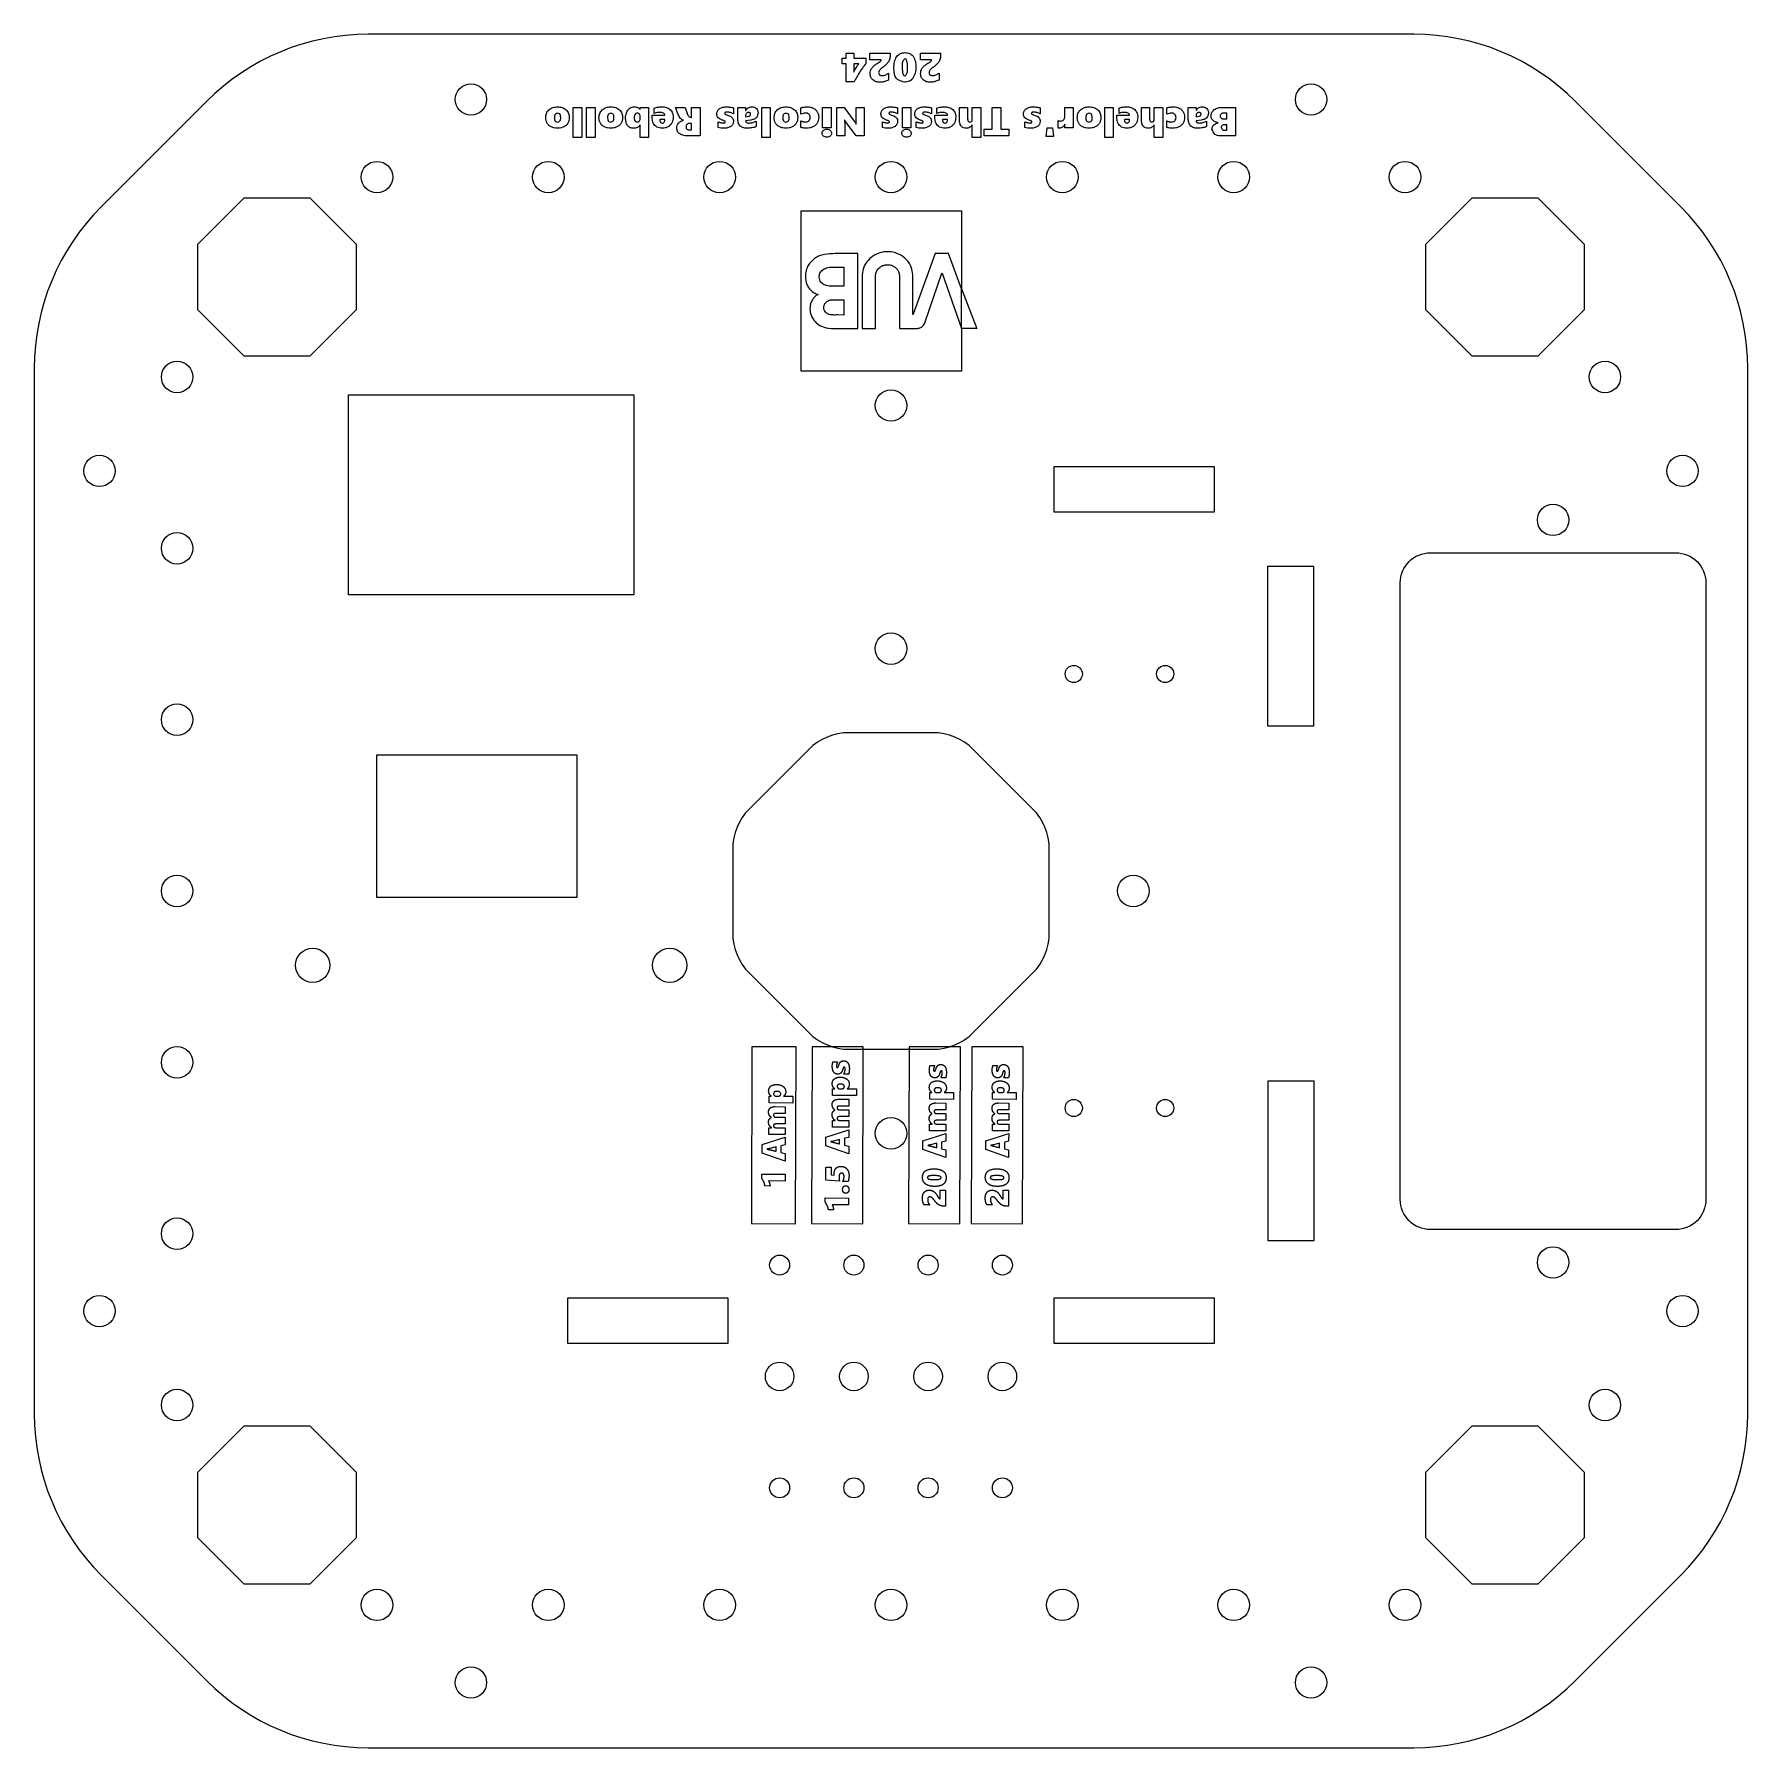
# Model space of a CAD drawing. Header units: millimetres. Extents: x -150 to 150, y -150 to 150.
import ezdxf

# ---------------------------------------------------------------- set-up
doc = ezdxf.new("R2010")
doc.units = ezdxf.units.MM
doc.layers.get('0').update_dxf_attribs({"linetype": 'CONTINUOUS'})

msp = doc.modelspace()

# ---------------------------------------------------------------- linework, layer by layer
for p, q in [((-8.54, 144.85), (-8.54, 145.84)), ((-8.54, 145.84), (-7.83, 145.84)), ((-7.84, 144.85), (-8.54, 144.85)), ((-7.84, 141.7), (-7.84, 144.85)), ((-7.83, 145.84), (-7.83, 146.7)), ((-7.83, 146.7), (-6.53, 146.7)), ((-6.53, 146.7), (-6.53, 145.84)), ((-6.53, 145.84), (-4.41, 145.84)), ((-5.64, 144.85), (-6.52, 144.85)), ((-6.52, 144.85), (-6.52, 143.39)), ((-4.41, 145.84), (-4.41, 144.81)), ((-3.68, 146.7), (-0.16, 146.7)), ((-3.68, 145.51), (-3.68, 146.7)), ((-1.73, 145.51), (-3.68, 145.51)), ((-0.16, 146.7), (-0.16, 146.3)), ((5.14, 146.7), (8.66, 146.7)), ((5.14, 145.51), (5.14, 146.7)), ((7.09, 145.51), (5.14, 145.51)), ((8.66, 146.7), (8.66, 146.3)), ((-6.42, 141.7), (-7.84, 141.7)), ((-0.41, 143.21), (-0.41, 141.99)), ((8.41, 143.21), (8.41, 141.99)), ((-43.94, 136.83), (-43.93, 136.83)), ((-43.93, 136.83), (-43.93, 137.2)), ((-43.93, 137.2), (-42.44, 137.2)), ((-43.9, 135.32), (-43.9, 135.53)), ((-42.44, 137.2), (-42.44, 131.92)), ((-41.8, 135.84), (-39.59, 135.84)), ((-41.8, 135.28), (-41.8, 135.84)), ((-41.44, 136.13), (-41.44, 137.07)), ((-39.58, 135.06), (-40.48, 135.06)), ((-37.74, 137.2), (-36.04, 137.2)), ((-37.24, 135.93), (-37.74, 137.2)), ((-36.04, 137.2), (-35.66, 136.13)), ((-35.01, 135.45), (-34.95, 135.45)), ((-34.95, 135.45), (-34.95, 137.2)), ((-34.95, 137.2), (-33.44, 137.2)), ((-33.44, 137.2), (-33.44, 132.2)), ((-27.59, 137.12), (-27.59, 136.08)), ((-26.81, 137.2), (-25.45, 137.2)), ((-26.81, 135.23), (-26.81, 137.2)), ((-25.45, 137.2), (-25.45, 136.66)), ((-25.45, 136.66), (-25.44, 136.66)), ((-25.45, 135.7), (-25.45, 135.57)), ((-25.45, 135.57), (-24.95, 135.64)), ((-15.76, 136), (-15.76, 137.1)), ((-9.51, 137.2), (-8.19, 137.2)), ((-9.51, 132.2), (-9.51, 137.2)), ((-8.19, 137.2), (-6.42, 134.79)), ((-6.09, 135.1), (-6.09, 137.2)), ((-6.09, 137.2), (-4.69, 137.2)), ((-4.69, 137.2), (-4.69, 132.2)), ((1.16, 137.12), (1.16, 136.08)), ((7.07, 137.12), (7.07, 136.08)), ((7.69, 135.84), (9.9, 135.84)), ((7.69, 135.28), (7.69, 135.84)), ((8.05, 136.13), (8.05, 137.07)), ((9.91, 135.06), (9.01, 135.06)), ((11.98, 137.2), (13.42, 137.2)), ((11.98, 135.01), (11.98, 137.2)), ((13.42, 137.2), (13.42, 135.17)), ((14.23, 135.17), (14.23, 137.2)), ((14.23, 137.2), (15.72, 137.2)), ((15.72, 137.2), (15.72, 131.92)), ((26.11, 137.12), (26.11, 136.08)), ((30.44, 135.66), (30.44, 137.2)), ((30.44, 137.2), (31.92, 137.2)), ((31.92, 137.2), (31.92, 133.63)), ((39.56, 135.84), (41.76, 135.84)), ((39.56, 135.28), (39.56, 135.84)), ((39.92, 136.13), (39.92, 137.07)), ((41.77, 135.06), (40.87, 135.06)), ((43.85, 137.2), (45.28, 137.2)), ((43.85, 135.01), (43.85, 137.2)), ((45.28, 137.2), (45.28, 135.17)), ((46.1, 135.17), (46.1, 137.2)), ((46.1, 137.2), (47.58, 137.2)), ((47.58, 137.2), (47.58, 131.92)), ((48.31, 136), (48.31, 137.1)), ((52.05, 137.2), (53.41, 137.2)), ((52.05, 135.23), (52.05, 137.2)), ((53.41, 137.2), (53.41, 136.66)), ((53.41, 136.66), (53.42, 136.66)), ((53.41, 135.7), (53.41, 135.57)), ((53.41, 135.57), (53.91, 135.64)), ((58.04, 137.2), (60.32, 137.2)), ((58.22, 135.17), (58.81, 135.17)), ((58.81, 136.19), (58.31, 136.19)), ((58.81, 135.17), (58.81, 136.19)), ((60.32, 137.2), (60.32, 132.2)), ((-43.93, 134.12), (-43.94, 134.12)), ((-43.93, 131.92), (-43.93, 134.12)), ((-36.34, 134.95), (-36.34, 134.96)), ((-33.44, 132.2), (-35.44, 132.2)), ((-35.26, 133.25), (-34.95, 133.25)), ((-34.95, 134.39), (-35.22, 134.39)), ((-34.95, 133.25), (-34.95, 134.39)), ((-30.26, 133.68), (-30.26, 134.68)), ((-24.57, 134.97), (-25.45, 134.85)), ((-23.61, 134.8), (-23.61, 133.83)), ((-15.76, 133.7), (-15.76, 134.85)), ((-8.11, 132.2), (-9.51, 132.2)), ((-8.12, 134.98), (-8.13, 134.98)), ((-8.11, 134.45), (-8.11, 132.2)), ((-6.11, 132.2), (-7.81, 134.5)), ((-4.69, 132.2), (-6.11, 132.2)), ((-6.08, 134.27), (-6.07, 134.27)), ((-1.51, 133.68), (-1.51, 134.68)), ((4.4, 133.68), (4.4, 134.68)), ((14.23, 134.12), (14.22, 134.12)), ((14.23, 131.92), (14.23, 134.12)), ((23.44, 133.68), (23.44, 134.68)), ((29.24, 133.61), (29.24, 134.91)), ((30.44, 134.26), (30.43, 134.26)), ((30.44, 133.63), (30.44, 134.26)), ((31.92, 133.63), (30.44, 133.63)), ((46.1, 134.12), (46.08, 134.12)), ((46.1, 131.92), (46.1, 134.12)), ((48.31, 133.7), (48.31, 134.85)), ((54.29, 134.97), (53.41, 134.85)), ((55.25, 134.8), (55.25, 133.83)), ((57.27, 134.5), (57.27, 134.51)), ((60.32, 132.2), (58.19, 132.2)), ((58.81, 134.16), (58.38, 134.16)), ((58.53, 133.21), (58.81, 133.21)), ((58.81, 133.21), (58.81, 134.16)), ((-42.44, 131.92), (-43.93, 131.92)), ((15.72, 131.92), (14.23, 131.92)), ((47.58, 131.92), (46.1, 131.92)), ((-5.8, 111.6), (-9.76, 111.6)), ((-5.81, 98.49), (-5.8, 111.6)), ((-0.61, 111.92), (-0.61, 111.92)), ((7.72, 111.6), (3.89, 101.01)), ((10.09, 111.6), (7.72, 111.6)), ((12.36, 105.44), (10.09, 111.6)), ((-9.92, 109.24), (-8.24, 109.24)), ((-8.24, 109.24), (-8.24, 105.89)), ((-0.61, 109.66), (-0.61, 109.66)), ((-0.61, 109.66), (-0.61, 109.66)), ((6, 99.64), (8.92, 108.18)), ((8.92, 108.18), (8.93, 108.18)), ((8.93, 108.18), (12.36, 98.49)), ((-8.24, 105.89), (-9.97, 105.89)), ((-5.07, 106.85), (-5.07, 98.49)), ((-2.73, 98.49), (-2.73, 107.35)), ((1.5, 107.35), (1.5, 98.49)), ((3.85, 100.93), (3.85, 106.85)), ((12.36, 102.83), (12.36, 105.44)), ((-9.37, 103.52), (-8.24, 103.53)), ((-8.24, 103.53), (-8.24, 100.84)), ((12.36, 101.1), (12.36, 102.83)), ((-8.24, 100.84), (-9.35, 100.85)), ((3.87, 100.93), (3.85, 100.93)), ((3.89, 101.01), (3.87, 100.93)), ((12.36, 98.49), (12.36, 101.1)), ((-8.85, 98.48), (-5.81, 98.49)), ((-5.07, 98.49), (-2.73, 98.49)), ((1.5, 98.49), (3.75, 98.49)), ((3.75, 98.49), (4.48, 98.49)), ((-10.17, -29.92), (-9.37, -29.92)), ((-7.42, -32.07), (-8.26, -32.06)), ((6.83, -30.57), (7.63, -30.57)), ((9.57, -32.72), (8.74, -32.71)), ((17.83, -30.57), (18.63, -30.57)), ((20.57, -32.72), (19.74, -32.71)), ((-21.36, -37.1), (-21.36, -35.92)), ((-21.36, -35.92), (-20.97, -35.92)), ((-20.97, -35.92), (-20.97, -35.91)), ((-19.95, -35.94), (-19.9, -35.94)), ((-18.8, -35.91), (-18.8, -35.92)), ((-18.8, -35.92), (-17.19, -35.93)), ((-17.19, -35.93), (-17.19, -37.12)), ((-10.23, -35.81), (-10.22, -34.63)), ((-6.06, -35.83), (-10.23, -35.81)), ((-10.22, -34.63), (-9.84, -34.63)), ((-9.84, -34.63), (-9.84, -34.62)), ((-8.82, -34.65), (-8.76, -34.65)), ((-7.66, -34.62), (-7.66, -34.63)), ((-7.66, -34.63), (-6.05, -34.64)), ((-6.05, -34.64), (-6.06, -35.83)), ((6.77, -36.46), (6.77, -35.27)), ((6.77, -35.27), (7.16, -35.28)), ((7.16, -35.28), (7.16, -35.26)), ((8.18, -35.3), (8.23, -35.3)), ((9.33, -35.27), (9.33, -35.28)), ((9.33, -35.28), (10.94, -35.29)), ((10.94, -35.29), (10.94, -36.48)), ((17.77, -36.46), (17.77, -35.27)), ((17.77, -35.27), (18.16, -35.28)), ((18.16, -35.28), (18.16, -35.26)), ((19.18, -35.3), (19.23, -35.3)), ((20.33, -35.27), (20.33, -35.28)), ((20.33, -35.28), (21.94, -35.29)), ((21.94, -35.29), (21.94, -36.48)), ((-17.19, -37.12), (-21.36, -37.1)), ((-20.29, -37.75), (-18.51, -37.76)), ((-18.51, -38.94), (-20.16, -38.94)), ((-18.51, -37.76), (-18.51, -38.94)), ((-9.16, -36.46), (-7.37, -36.47)), ((-7.38, -37.65), (-9.02, -37.65)), ((-8.97, -38.31), (-7.38, -38.32)), ((-7.37, -36.47), (-7.38, -37.65)), ((-7.38, -38.32), (-7.38, -39.5)), ((10.94, -36.48), (6.77, -36.46)), ((7.84, -37.11), (9.62, -37.12)), ((9.62, -38.3), (7.97, -38.3)), ((8.03, -38.96), (9.62, -38.97)), ((9.62, -38.97), (9.61, -40.15)), ((9.62, -37.12), (9.62, -38.3)), ((21.94, -36.48), (17.77, -36.46)), ((18.84, -37.11), (20.62, -37.12)), ((20.62, -38.3), (18.97, -38.3)), ((19.03, -38.96), (20.62, -38.97)), ((20.62, -38.97), (20.61, -40.15)), ((20.62, -37.12), (20.62, -38.3)), ((-21.38, -42.64), (-21.38, -41.45)), ((-21.38, -41.45), (-20.92, -41.45)), ((-20.92, -41.45), (-20.92, -41.44)), ((-18.52, -40.79), (-20.13, -40.79)), ((-20.1, -39.6), (-18.51, -39.61)), ((-20.08, -41.45), (-18.52, -41.46)), ((-18.51, -39.61), (-18.52, -40.79)), ((-18.52, -41.46), (-18.52, -42.65)), ((-11.4, -43.1), (-7.39, -41.82)), ((-10.25, -41.35), (-10.24, -40.16)), ((-7.39, -41.36), (-10.25, -41.35)), ((-10.24, -40.16), (-9.79, -40.16)), ((-9.79, -40.16), (-9.79, -40.15)), ((-7.38, -39.5), (-9, -39.5)), ((-8.95, -40.16), (-7.39, -40.17)), ((-7.39, -41.82), (-7.4, -43.13)), ((-7.39, -40.17), (-7.39, -41.36)), ((6.75, -42), (6.75, -40.81)), ((6.75, -40.81), (7.21, -40.81)), ((9.61, -42.01), (6.75, -42)), ((7.21, -40.81), (7.21, -40.8)), ((9.61, -40.15), (8, -40.15)), ((8.05, -40.81), (9.61, -40.82)), ((9.61, -40.82), (9.61, -42.01)), ((17.75, -42), (17.75, -40.81)), ((17.75, -40.81), (18.21, -40.81)), ((20.61, -42.01), (17.75, -42)), ((18.21, -40.81), (18.21, -40.8)), ((20.61, -40.15), (19, -40.15)), ((19.05, -40.81), (20.61, -40.82)), ((20.61, -40.82), (20.61, -42.01)), ((-22.53, -44.4), (-18.52, -43.11)), ((-22.53, -45.89), (-22.53, -44.4)), ((-18.52, -42.65), (-21.38, -42.64)), ((-20.12, -44.81), (-21.21, -45.09)), ((-20.13, -45.58), (-20.12, -44.81)), ((-18.53, -44.42), (-19.27, -44.59)), ((-19.27, -44.59), (-19.27, -45.79)), ((-18.52, -43.11), (-18.53, -44.42)), ((-11.4, -44.6), (-11.4, -43.1)), ((-7.41, -45.99), (-11.4, -44.6)), ((-10.53, -43.88), (-10.53, -43.91)), ((-8.99, -43.52), (-10.08, -43.8)), ((-8.99, -44.29), (-8.99, -43.52)), ((-8.13, -43.3), (-8.14, -44.5)), ((-8.14, -44.5), (-7.4, -44.69)), ((-7.4, -43.13), (-8.13, -43.3)), ((-7.4, -44.69), (-7.41, -45.99)), ((5.6, -43.75), (9.61, -42.47)), ((5.6, -45.25), (5.6, -43.75)), ((6.47, -44.53), (6.47, -44.56)), ((8.01, -44.17), (6.92, -44.45)), ((8, -44.94), (8.01, -44.17)), ((9.6, -43.78), (8.86, -43.95)), ((8.86, -43.95), (8.86, -45.15)), ((9.61, -42.47), (9.6, -43.78)), ((16.6, -43.75), (20.61, -42.47)), ((16.6, -45.25), (16.6, -43.75)), ((17.47, -44.53), (17.47, -44.56)), ((19.01, -44.17), (17.92, -44.45)), ((19, -44.94), (19.01, -44.17)), ((20.6, -43.78), (19.86, -43.95)), ((19.86, -43.95), (19.86, -45.15)), ((20.61, -42.47), (20.6, -43.78)), ((-18.54, -47.28), (-22.53, -45.89)), ((-21.66, -45.17), (-21.66, -45.2)), ((-19.27, -45.79), (-18.53, -45.98)), ((-18.53, -45.98), (-18.54, -47.28)), ((9.59, -46.64), (5.6, -45.25)), ((8.86, -45.15), (9.6, -45.34)), ((9.6, -45.34), (9.59, -46.64)), ((20.59, -46.64), (16.6, -45.25)), ((19.86, -45.15), (20.6, -45.34)), ((20.6, -45.34), (20.59, -46.64)), ((-22.64, -50.28), (-22.64, -49.58)), ((-22.64, -49.58), (-18.55, -49.59)), ((-18.55, -50.78), (-21.43, -50.77)), ((-18.55, -49.59), (-18.55, -50.78)), ((-11.42, -50.63), (-11.41, -48.37)), ((-9.02, -50.79), (-11.42, -50.63)), ((-11.41, -48.37), (-10.49, -48.38)), ((-10.49, -48.38), (-10.49, -49.71)), ((-10.49, -49.71), (-9.93, -49.76)), ((-7.52, -50.89), (-8.45, -50.89)), ((-21.17, -51.65), (-22.06, -51.64)), ((-11.52, -54.45), (-11.52, -53.75)), ((-11.52, -53.75), (-7.43, -53.76)), ((-7.43, -53.76), (-7.44, -54.95)), ((8.61, -53.92), (8.62, -52.36)), ((8.62, -52.36), (9.57, -52.36)), ((9.57, -52.36), (9.56, -55.18)), ((19.61, -53.92), (19.62, -52.36)), ((19.62, -52.36), (20.57, -52.36)), ((20.57, -52.36), (20.56, -55.18)), ((-10.06, -55.82), (-10.95, -55.81)), ((-7.44, -54.95), (-10.32, -54.94)), ((6.77, -54.97), (5.8, -54.96)), ((9.56, -55.18), (9.24, -55.18)), ((17.77, -54.97), (16.8, -54.96)), ((20.56, -55.18), (20.24, -55.18))]:
    msp.add_line(p, q)
for points in [[(91.53, -150, 0.198912), (119.81, -138.28), (138.28, -119.81, 0.198912), (150, -91.53), (150, 91.53, 0.198912), (138.28, 119.81), (119.81, 138.28, 0.198912), (91.53, 150), (-91.53, 150, 0.198912), (-119.81, 138.28), (-138.28, 119.81, 0.198912), (-150, 91.53), (-150, -91.53, 0.198912), (-138.28, -119.81), (-119.81, -138.28, 0.198912), (-91.53, -150)], [(137.42, -59.28), (94.42, -59.28, -0.414214), (89.17, -54.03), (89.17, 53.97, -0.414214), (94.42, 59.22), (137.42, 59.22, -0.414214), (142.67, 53.97), (142.67, -54.03, -0.414214)], [(-7.34, 27.72, 0.198912), (-14.41, 24.79), (-24.79, 14.41, 0.198912), (-27.72, 7.34), (-27.72, -7.34, 0.198912), (-24.79, -14.41), (-14.41, -24.79, 0.198912), (-7.34, -27.72), (7.34, -27.72, 0.198912), (14.41, -24.79), (24.79, -14.41, 0.198912), (27.72, -7.34), (27.72, 7.34, 0.198912), (24.79, 14.41), (14.41, 24.79, 0.198912), (7.34, 27.72)]]:
    msp.add_lwpolyline(points, format="xyb", close=True)
for points in [[(-55.63, 137.2), (-54.15, 137.2), (-54.15, 131.92), (-55.63, 131.92)], [(-53.3, 137.2), (-51.81, 137.2), (-51.81, 131.92), (-53.3, 131.92)], [(-22.63, 137.2), (-21.14, 137.2), (-21.14, 131.92), (-22.63, 131.92)], [(-11.97, 137.2), (-10.49, 137.2), (-10.49, 133.63), (-11.97, 133.63)], [(1.99, 137.2), (3.47, 137.2), (3.47, 133.63), (1.99, 133.63)], [(16.32, 133.38), (17.73, 133.38), (17.73, 137.2), (19.24, 137.2), (19.24, 133.38), (20.64, 133.38), (20.64, 132.2), (16.32, 132.2)], [(37.43, 137.2), (38.91, 137.2), (38.91, 131.92), (37.43, 131.92)], [(27.19, 132.08), (27.36, 133.63), (28.27, 133.63), (28.43, 132.08)], [(-121.36, 101.76), (-121.36, 113.24), (-113.24, 121.36), (-101.76, 121.36), (-93.64, 113.24), (-93.64, 101.76), (-101.76, 93.64), (-113.24, 93.64)], [(101.76, 93.64), (93.64, 101.76), (93.64, 113.24), (101.76, 121.36), (113.24, 121.36), (121.36, 113.24), (121.36, 101.76), (113.24, 93.64)], [(12.36, 98.49), (12.36, 98.49), (12.36, 91), (-15.73, 91), (-15.73, 119.09), (12.36, 119.09), (12.36, 105.45), (15, 98.49)], [(-95, 86.86), (-45, 86.86), (-45, 51.86), (-95, 51.86)], [(56.56, 66.33), (28.56, 66.33), (28.56, 74.33), (56.56, 74.33)], [(65.98, 56.87), (73.98, 56.87), (73.98, 28.87), (65.98, 28.87)], [(-90, 23.86), (-55, 23.86), (-55, -1.14), (-90, -1.14)], [(-16.7, -58.27), (-16.6, -27.29), (-24.34, -27.27), (-24.45, -58.24)], [(-4.96, -58.27), (-4.85, -27.3), (-13.83, -27.27), (-13.94, -58.24)], [(12.04, -58.27), (12.15, -27.3), (3.17, -27.27), (3.06, -58.24)], [(23.04, -58.27), (23.15, -27.3), (14.17, -27.27), (14.06, -58.24)], [(74.01, -61.25), (66.01, -61.25), (66.01, -33.25), (74.01, -33.25)], [(-28.56, -71.21), (-28.56, -79.21), (-56.56, -79.21), (-56.56, -71.21)], [(56.56, -79.21), (28.56, -79.21), (28.56, -71.21), (56.56, -71.21)], [(-101.76, -121.36), (-113.24, -121.36), (-121.36, -113.24), (-121.36, -101.76), (-113.24, -93.64), (-101.76, -93.64), (-93.64, -101.76), (-93.64, -113.24)], [(121.36, -101.76), (121.36, -113.24), (113.24, -121.36), (101.76, -121.36), (93.64, -113.24), (93.64, -101.76), (101.76, -93.64), (113.24, -93.64)]]:
    msp.add_lwpolyline(points, close=True)
for centre, radius in [((-73.55, 138.58), 2.75), ((73.55, 138.58), 2.75), ((-90, 125), 2.75), ((-60, 125), 2.75), ((-30, 125), 2.75), ((0, 125), 2.75), ((30, 125), 2.75), ((60, 125), 2.75), ((90, 125), 2.75), ((-125, 90), 2.75), ((125, 90), 2.75), ((0, 85), 2.75), ((-138.58, 73.55), 2.75), ((138.58, 73.55), 2.75), ((115.92, 64.97), 2.75), ((-125, 60), 2.75), ((0, 42.43), 2.75), ((32, 38), 1.5), ((48, 38), 1.5), ((-125, 30), 2.75), ((-125, 0), 2.75), ((42.43, 0), 2.75), ((-101.25, -13), 3), ((-38.75, -13), 3), ((-125, -30), 2.75), ((32, -38), 1.5), ((48, -38), 1.5), ((0, -42.43), 2.75), ((-125, -60), 2.75), ((115.92, -65.03), 2.75), ((-19.5, -65.5), 1.75), ((-6.5, -65.5), 1.75), ((6.5, -65.5), 1.75), ((19.5, -65.5), 1.75), ((-138.58, -73.55), 2.75), ((138.58, -73.55), 2.75), ((-19.5, -85), 2.5), ((-6.5, -85), 2.5), ((6.5, -85), 2.5), ((19.5, -85), 2.5), ((-125, -90), 2.75), ((125, -90), 2.75), ((-19.5, -104.5), 1.75), ((-6.5, -104.5), 1.75), ((6.5, -104.5), 1.75), ((19.5, -104.5), 1.75), ((-90, -125), 2.75), ((-60, -125), 2.75), ((-30, -125), 2.75), ((0, -125), 2.75), ((30, -125), 2.75), ((60, -125), 2.75), ((90, -125), 2.75), ((-73.55, -138.58), 2.75), ((73.55, -138.58), 2.75)]:
    msp.add_circle(centre, radius)
for start, end in [(90.0227, 92.3663), (87.634, 89.9775)]:
    msp.add_arc((-0.61, 107.19), 4.74, start, end)
for points, knots in [([(-6.52, 143.39), (-6.39, 143.66), (-6.27, 143.9), (-5.97, 144.39), (-5.81, 144.62), (-5.64, 144.85)], [0, 0, 0, 0, 0.0922734, 0.0922734, 0.1841542, 0.1841542, 0.1841542, 0.1841542]), ([(-4.41, 144.81), (-4.62, 144.56), (-4.8, 144.34), (-5.17, 143.84), (-5.35, 143.58), (-5.52, 143.33)], [0, 0, 0, 0, 0.0995107, 0.0995107, 0.1986763, 0.1986763, 0.1986763, 0.1986763]), ([(-3.63, 143.1), (-3.63, 143.26), (-3.62, 143.43), (-3.54, 143.73), (-3.48, 143.86), (-3.4, 144.02)], [0, 0, 0, 0, 0.04840287, 0.04840287, 0.09704625, 0.09704625, 0.09704625, 0.09704625]), ([(-3.4, 144.02), (-3.26, 144.2), (-3.16, 144.32), (-2.86, 144.59), (-2.7, 144.7), (-2.53, 144.8)], [0, 0, 0, 0, 0.067346, 0.067346, 0.1328226, 0.1328226, 0.1328226, 0.1328226]), ([(-2.53, 144.8), (-2.42, 144.88), (-2.31, 144.95), (-2.09, 145.1), (-2, 145.17), (-1.89, 145.26)], [0, 0, 0, 0, 0.03955888, 0.03955888, 0.08198221, 0.08198221, 0.08198221, 0.08198221]), ([(-1.37, 144.26), (-1.46, 144.19), (-1.56, 144.12), (-1.74, 143.97), (-1.81, 143.9), (-1.9, 143.81)], [0, 0, 0, 0, 0.034786, 0.034786, 0.07205599, 0.07205599, 0.07205599, 0.07205599]), ([(-1.89, 145.26), (-1.85, 145.3), (-1.81, 145.33), (-1.75, 145.41), (-1.74, 145.45), (-1.73, 145.51)], [0, 0, 0, 0, 0.01535719, 0.01535719, 0.03159296, 0.03159296, 0.03159296, 0.03159296]), ([(-0.59, 144.97), (-0.73, 144.82), (-0.83, 144.72), (-1.09, 144.48), (-1.23, 144.37), (-1.37, 144.26)], [0, 0, 0, 0, 0.0605541, 0.0605541, 0.1186918, 0.1186918, 0.1186918, 0.1186918]), ([(-0.26, 145.56), (-0.3, 145.45), (-0.34, 145.35), (-0.45, 145.15), (-0.52, 145.06), (-0.59, 144.97)], [0, 0, 0, 0, 0.03522178, 0.03522178, 0.07042025, 0.07042025, 0.07042025, 0.07042025]), ([(-0.16, 146.3), (-0.16, 146.17), (-0.16, 146.05), (-0.2, 145.8), (-0.23, 145.69), (-0.26, 145.56)], [0, 0, 0, 0, 0.03760776, 0.03760776, 0.07548677, 0.07548677, 0.07548677, 0.07548677]), ([(0.51, 144.16), (0.52, 144.51), (0.53, 144.85), (0.68, 145.51), (0.82, 145.77), (1, 146.12)], [0, 0, 0, 0, 0.103862, 0.103862, 0.2099799, 0.2099799, 0.2099799, 0.2099799]), ([(2.35, 141.62), (2.01, 141.71), (1.67, 141.81), (1.19, 142.05), (1.06, 142.16), (0.86, 142.37), (0.79, 142.5), (0.65, 142.83), (0.6, 143.05), (0.54, 143.57), (0.52, 143.86), (0.51, 144.16)], [0, 0, 0, 0, 0.1046841, 0.1046841, 0.1808414, 0.1808414, 0.2560858, 0.2560858, 0.3676056, 0.3676056, 0.4987395, 0.4987395, 0.4987395, 0.4987395]), ([(1, 146.12), (1.21, 146.33), (1.39, 146.52), (1.87, 146.74), (2.15, 146.77), (2.43, 146.79)], [0, 0, 0, 0, 0.0895979, 0.0895979, 0.1789702, 0.1789702, 0.1789702, 0.1789702]), ([(2.43, 145.7), (2.28, 145.56), (2.16, 145.44), (2.02, 145.18), (1.99, 145.08), (1.93, 144.72), (1.95, 144.44), (1.98, 144.16)], [0, 0, 0, 0, 0.0619294, 0.0619294, 0.1010445, 0.1010445, 0.1888709, 0.1888709, 0.1888709, 0.1888709]), ([(1.98, 144.16), (1.98, 143.97), (1.98, 143.79), (2.01, 143.41), (2.04, 143.27), (2.08, 143.06)], [0, 0, 0, 0, 0.0556335, 0.0556335, 0.1136779, 0.1136779, 0.1136779, 0.1136779]), ([(2.42, 142.7), (2.57, 142.84), (2.69, 142.96), (2.83, 143.21), (2.86, 143.32), (2.93, 143.67), (2.9, 143.95), (2.88, 144.23)], [0, 0, 0, 0, 0.0608691, 0.0608691, 0.0991847, 0.0991847, 0.186587, 0.186587, 0.186587, 0.186587]), ([(2.43, 146.79), (2.71, 146.77), (2.99, 146.75), (3.47, 146.55), (3.65, 146.38), (3.87, 146.17)], [0, 0, 0, 0, 0.083502, 0.083502, 0.1675651, 0.1675651, 0.1675651, 0.1675651]), ([(2.77, 145.34), (2.74, 145.43), (2.72, 145.51), (2.64, 145.6), (2.62, 145.63), (2.54, 145.67), (2.48, 145.68), (2.43, 145.7)], [0, 0, 0, 0, 0.0275242, 0.0275242, 0.03944421, 0.03944421, 0.05391631, 0.05391631, 0.05391631, 0.05391631]), ([(2.88, 144.23), (2.88, 144.42), (2.88, 144.6), (2.84, 144.98), (2.81, 145.13), (2.77, 145.34)], [0, 0, 0, 0, 0.0560805, 0.0560805, 0.1145352, 0.1145352, 0.1145352, 0.1145352]), ([(4.35, 144.26), (4.34, 143.91), (4.33, 143.56), (4.17, 142.89), (4.02, 142.64), (3.83, 142.29)], [0, 0, 0, 0, 0.105013, 0.105013, 0.2122282, 0.2122282, 0.2122282, 0.2122282]), ([(3.87, 146.17), (4.05, 145.83), (4.19, 145.59), (4.34, 144.94), (4.34, 144.6), (4.35, 144.26)], [0, 0, 0, 0, 0.1149601, 0.1149601, 0.2267533, 0.2267533, 0.2267533, 0.2267533]), ([(5.19, 143.1), (5.19, 143.26), (5.2, 143.43), (5.28, 143.73), (5.34, 143.86), (5.42, 144.02)], [0, 0, 0, 0, 0.04840287, 0.04840287, 0.09704625, 0.09704625, 0.09704625, 0.09704625]), ([(5.42, 144.02), (5.56, 144.2), (5.66, 144.32), (5.96, 144.59), (6.12, 144.7), (6.29, 144.8)], [0, 0, 0, 0, 0.067346, 0.067346, 0.1328226, 0.1328226, 0.1328226, 0.1328226]), ([(6.29, 144.8), (6.4, 144.88), (6.51, 144.95), (6.73, 145.1), (6.81, 145.17), (6.93, 145.26)], [0, 0, 0, 0, 0.03955888, 0.03955888, 0.08198221, 0.08198221, 0.08198221, 0.08198221]), ([(7.45, 144.26), (7.35, 144.19), (7.26, 144.12), (7.08, 143.97), (7.01, 143.9), (6.92, 143.81)], [0, 0, 0, 0, 0.03478602, 0.03478602, 0.07205623, 0.07205623, 0.07205623, 0.07205623]), ([(6.93, 145.26), (6.97, 145.3), (7.01, 145.33), (7.07, 145.41), (7.08, 145.45), (7.09, 145.51)], [0, 0, 0, 0, 0.01535719, 0.01535719, 0.03159296, 0.03159296, 0.03159296, 0.03159296]), ([(8.23, 144.97), (8.09, 144.82), (7.99, 144.72), (7.72, 144.48), (7.59, 144.37), (7.45, 144.26)], [0, 0, 0, 0, 0.0605541, 0.0605541, 0.1186918, 0.1186918, 0.1186918, 0.1186918]), ([(8.56, 145.56), (8.52, 145.45), (8.48, 145.35), (8.37, 145.15), (8.3, 145.06), (8.23, 144.97)], [0, 0, 0, 0, 0.03522131, 0.03522131, 0.07041933, 0.07041933, 0.07041933, 0.07041933]), ([(8.66, 146.3), (8.66, 146.17), (8.66, 146.05), (8.62, 145.8), (8.59, 145.69), (8.56, 145.56)], [0, 0, 0, 0, 0.03760767, 0.03760767, 0.0754866, 0.0754866, 0.0754866, 0.0754866]), ([(-5.52, 143.33), (-5.69, 143.06), (-5.85, 142.8), (-6.15, 142.26), (-6.28, 142), (-6.42, 141.7)], [0, 0, 0, 0, 0.0929901, 0.0929901, 0.1863024, 0.1863024, 0.1863024, 0.1863024]), ([(-3.19, 142.01), (-3.33, 142.18), (-3.46, 142.32), (-3.6, 142.69), (-3.62, 142.9), (-3.63, 143.1)], [0, 0, 0, 0, 0.0670979, 0.0670979, 0.1339019, 0.1339019, 0.1339019, 0.1339019]), ([(-1.92, 141.62), (-2.15, 141.63), (-2.38, 141.64), (-2.81, 141.76), (-2.97, 141.87), (-3.19, 142.01)], [0, 0, 0, 0, 0.0686644, 0.0686644, 0.1382145, 0.1382145, 0.1382145, 0.1382145]), ([(-2.1, 143.55), (-2.12, 143.5), (-2.13, 143.46), (-2.16, 143.36), (-2.16, 143.32), (-2.16, 143.27)], [0, 0, 0, 0, 0.01481481, 0.01481481, 0.02962667, 0.02962667, 0.02962667, 0.02962667]), ([(-2.16, 143.27), (-2.14, 143.18), (-2.12, 143.09), (-2.07, 142.97), (-2.05, 142.93), (-2, 142.88), (-1.97, 142.86), (-1.89, 142.82), (-1.83, 142.8), (-1.71, 142.78), (-1.64, 142.77), (-1.56, 142.77)], [0, 0, 0, 0, 0.02739141, 0.02739141, 0.04326947, 0.04326947, 0.05257334, 0.05257334, 0.06249327, 0.06249327, 0.07497873, 0.07497873, 0.07497873, 0.07497873]), ([(-1.9, 143.81), (-1.94, 143.77), (-1.98, 143.73), (-2.04, 143.64), (-2.07, 143.6), (-2.1, 143.55)], [0, 0, 0, 0, 0.01663278, 0.01663278, 0.03340648, 0.03340648, 0.03340648, 0.03340648]), ([(-1.18, 141.7), (-1.31, 141.68), (-1.43, 141.65), (-1.67, 141.62), (-1.8, 141.62), (-1.92, 141.62)], [0, 0, 0, 0, 0.03788675, 0.03788675, 0.07577038, 0.07577038, 0.07577038, 0.07577038]), ([(-1.56, 142.77), (-1.34, 142.79), (-1.14, 142.81), (-0.75, 142.96), (-0.58, 143.09), (-0.41, 143.21)], [0, 0, 0, 0, 0.0679154, 0.0679154, 0.1356494, 0.1356494, 0.1356494, 0.1356494]), ([(-0.41, 141.99), (-0.53, 141.93), (-0.66, 141.87), (-0.92, 141.78), (-1.04, 141.74), (-1.18, 141.7)], [0, 0, 0, 0, 0.04163335, 0.04163335, 0.08350964, 0.08350964, 0.08350964, 0.08350964]), ([(2.08, 143.06), (2.11, 142.97), (2.14, 142.89), (2.21, 142.8), (2.23, 142.78), (2.31, 142.73), (2.37, 142.72), (2.42, 142.7)], [0, 0, 0, 0, 0.02698198, 0.02698198, 0.03899539, 0.03899539, 0.05456035, 0.05456035, 0.05456035, 0.05456035]), ([(3.83, 142.29), (3.61, 142.07), (3.42, 141.88), (2.93, 141.66), (2.64, 141.64), (2.35, 141.62)], [0, 0, 0, 0, 0.092613, 0.092613, 0.1849454, 0.1849454, 0.1849454, 0.1849454]), ([(5.63, 142.01), (5.49, 142.18), (5.36, 142.32), (5.21, 142.69), (5.2, 142.9), (5.19, 143.1)], [0, 0, 0, 0, 0.0670979, 0.0670979, 0.1339019, 0.1339019, 0.1339019, 0.1339019]), ([(6.9, 141.62), (6.67, 141.63), (6.44, 141.64), (6.01, 141.76), (5.85, 141.87), (5.63, 142.01)], [0, 0, 0, 0, 0.0686644, 0.0686644, 0.1382145, 0.1382145, 0.1382145, 0.1382145]), ([(6.72, 143.55), (6.7, 143.5), (6.68, 143.46), (6.66, 143.36), (6.66, 143.32), (6.66, 143.27)], [0, 0, 0, 0, 0.01481481, 0.01481481, 0.02962667, 0.02962667, 0.02962667, 0.02962667]), ([(6.66, 143.27), (6.68, 143.18), (6.7, 143.09), (6.75, 142.97), (6.77, 142.93), (6.82, 142.88), (6.85, 142.86), (6.93, 142.82), (6.98, 142.8), (7.11, 142.78), (7.18, 142.77), (7.26, 142.77)], [0, 0, 0, 0, 0.02739097, 0.02739097, 0.04326894, 0.04326894, 0.05257289, 0.05257289, 0.06249271, 0.06249271, 0.07497929, 0.07497929, 0.07497929, 0.07497929]), ([(6.92, 143.81), (6.88, 143.77), (6.84, 143.73), (6.78, 143.64), (6.75, 143.6), (6.72, 143.55)], [0, 0, 0, 0, 0.01663278, 0.01663278, 0.03340648, 0.03340648, 0.03340648, 0.03340648]), ([(7.64, 141.7), (7.51, 141.68), (7.39, 141.65), (7.14, 141.62), (7.02, 141.62), (6.9, 141.62)], [0, 0, 0, 0, 0.03788675, 0.03788675, 0.07577038, 0.07577038, 0.07577038, 0.07577038]), ([(7.26, 142.77), (7.48, 142.79), (7.68, 142.81), (8.07, 142.96), (8.24, 143.09), (8.41, 143.21)], [0, 0, 0, 0, 0.0679149, 0.0679149, 0.1356484, 0.1356484, 0.1356484, 0.1356484]), ([(8.41, 141.99), (8.29, 141.93), (8.16, 141.87), (7.9, 141.78), (7.78, 141.74), (7.64, 141.7)], [0, 0, 0, 0, 0.04163333, 0.04163333, 0.08350968, 0.08350968, 0.08350968, 0.08350968]), ([(-60.45, 135.36), (-60.43, 135.62), (-60.42, 135.89), (-60.24, 136.36), (-60.08, 136.55), (-59.9, 136.77)], [0, 0, 0, 0, 0.079958, 0.079958, 0.1603081, 0.1603081, 0.1603081, 0.1603081]), ([(-60.2, 134.43), (-60.28, 134.58), (-60.35, 134.72), (-60.43, 135.03), (-60.44, 135.19), (-60.45, 135.36)], [0, 0, 0, 0, 0.0504098, 0.0504098, 0.1007973, 0.1007973, 0.1007973, 0.1007973]), ([(-59.9, 136.77), (-59.65, 136.95), (-59.45, 137.1), (-58.94, 137.26), (-58.66, 137.28), (-58.38, 137.29)], [0, 0, 0, 0, 0.0923226, 0.0923226, 0.1837834, 0.1837834, 0.1837834, 0.1837834]), ([(-58.39, 136.2), (-58.5, 136.17), (-58.6, 136.13), (-58.75, 136.05), (-58.79, 136.01), (-58.85, 135.94), (-58.87, 135.89), (-58.91, 135.78), (-58.93, 135.7), (-58.94, 135.54), (-58.94, 135.45), (-58.94, 135.36)], [0, 0, 0, 0, 0.0327477, 0.0327477, 0.0588385, 0.0588385, 0.0884921, 0.0884921, 0.1339832, 0.1339832, 0.1790854, 0.1790854, 0.1790854, 0.1790854]), ([(-58.94, 135.36), (-58.93, 135.23), (-58.93, 135.09), (-58.88, 134.93), (-58.85, 134.88), (-58.8, 134.81), (-58.77, 134.78), (-58.63, 134.7), (-58.51, 134.66), (-58.38, 134.63)], [0, 0, 0, 0, 0.04112662, 0.04112662, 0.05934624, 0.05934624, 0.07056728, 0.07056728, 0.09178704, 0.09178704, 0.09178704, 0.09178704]), ([(-57.83, 135.4), (-57.83, 135.55), (-57.84, 135.71), (-57.89, 135.89), (-57.92, 135.94), (-57.97, 136.01), (-58, 136.04), (-58.15, 136.13), (-58.27, 136.17), (-58.39, 136.2)], [0, 0, 0, 0, 0.04629381, 0.04629381, 0.06597822, 0.06597822, 0.07803006, 0.07803006, 0.09906884, 0.09906884, 0.09906884, 0.09906884]), ([(-58.38, 137.29), (-58.1, 137.28), (-57.82, 137.26), (-57.31, 137.1), (-57.11, 136.96), (-56.86, 136.79)], [0, 0, 0, 0, 0.0832756, 0.0832756, 0.1673733, 0.1673733, 0.1673733, 0.1673733]), ([(-58.38, 134.63), (-58.28, 134.66), (-58.18, 134.69), (-58.04, 134.76), (-57.99, 134.79), (-57.93, 134.86), (-57.91, 134.9), (-57.87, 135), (-57.86, 135.06), (-57.83, 135.22), (-57.83, 135.31), (-57.83, 135.4)], [0, 0, 0, 0, 0.0317026, 0.0317026, 0.0539873, 0.0539873, 0.0750676, 0.0750676, 0.1061907, 0.1061907, 0.143428, 0.143428, 0.143428, 0.143428]), ([(-56.86, 136.79), (-56.68, 136.57), (-56.53, 136.39), (-56.35, 135.92), (-56.34, 135.66), (-56.32, 135.4)], [0, 0, 0, 0, 0.0844611, 0.0844611, 0.1685284, 0.1685284, 0.1685284, 0.1685284]), ([(-56.32, 135.4), (-56.33, 135.22), (-56.34, 135.05), (-56.42, 134.72), (-56.49, 134.58), (-56.58, 134.41)], [0, 0, 0, 0, 0.0520846, 0.0520846, 0.1043182, 0.1043182, 0.1043182, 0.1043182]), ([(-51.13, 135.36), (-51.11, 135.62), (-51.09, 135.89), (-50.92, 136.36), (-50.76, 136.55), (-50.58, 136.77)], [0, 0, 0, 0, 0.0799584, 0.0799584, 0.1603088, 0.1603088, 0.1603088, 0.1603088]), ([(-50.88, 134.43), (-50.95, 134.58), (-51.03, 134.72), (-51.11, 135.03), (-51.12, 135.19), (-51.13, 135.36)], [0, 0, 0, 0, 0.0504098, 0.0504098, 0.1007973, 0.1007973, 0.1007973, 0.1007973]), ([(-50.58, 136.77), (-50.33, 136.95), (-50.13, 137.1), (-49.62, 137.26), (-49.34, 137.28), (-49.06, 137.29)], [0, 0, 0, 0, 0.0923235, 0.0923235, 0.183785, 0.183785, 0.183785, 0.183785]), ([(-49.07, 136.2), (-49.17, 136.17), (-49.28, 136.13), (-49.43, 136.05), (-49.47, 136.01), (-49.53, 135.94), (-49.55, 135.89), (-49.59, 135.78), (-49.61, 135.7), (-49.62, 135.54), (-49.62, 135.45), (-49.62, 135.36)], [0, 0, 0, 0, 0.0327477, 0.0327477, 0.0588385, 0.0588385, 0.0884921, 0.0884921, 0.1339832, 0.1339832, 0.1790854, 0.1790854, 0.1790854, 0.1790854]), ([(-49.62, 135.36), (-49.61, 135.23), (-49.61, 135.09), (-49.56, 134.93), (-49.53, 134.88), (-49.48, 134.81), (-49.45, 134.78), (-49.31, 134.7), (-49.19, 134.66), (-49.06, 134.63)], [0, 0, 0, 0, 0.04112662, 0.04112662, 0.05934624, 0.05934624, 0.07056728, 0.07056728, 0.09178704, 0.09178704, 0.09178704, 0.09178704]), ([(-48.51, 135.4), (-48.51, 135.55), (-48.52, 135.71), (-48.57, 135.89), (-48.6, 135.94), (-48.65, 136.01), (-48.68, 136.04), (-48.83, 136.13), (-48.95, 136.17), (-49.07, 136.2)], [0, 0, 0, 0, 0.04629491, 0.04629491, 0.06597955, 0.06597955, 0.0780311, 0.0780311, 0.0990676, 0.0990676, 0.0990676, 0.0990676]), ([(-49.06, 137.29), (-48.78, 137.28), (-48.5, 137.26), (-47.99, 137.1), (-47.79, 136.96), (-47.54, 136.79)], [0, 0, 0, 0, 0.0832758, 0.0832758, 0.1673738, 0.1673738, 0.1673738, 0.1673738]), ([(-49.06, 134.63), (-48.96, 134.66), (-48.86, 134.69), (-48.72, 134.76), (-48.67, 134.79), (-48.61, 134.86), (-48.59, 134.9), (-48.55, 135), (-48.53, 135.06), (-48.51, 135.22), (-48.51, 135.31), (-48.51, 135.4)], [0, 0, 0, 0, 0.0317027, 0.0317027, 0.0539933, 0.0539933, 0.0750864, 0.0750864, 0.1062298, 0.1062298, 0.1434829, 0.1434829, 0.1434829, 0.1434829]), ([(-47.54, 136.79), (-47.36, 136.57), (-47.21, 136.39), (-47.03, 135.92), (-47.02, 135.66), (-47, 135.4)], [0, 0, 0, 0, 0.0844611, 0.0844611, 0.1685285, 0.1685285, 0.1685285, 0.1685285]), ([(-47, 135.4), (-47.01, 135.22), (-47.02, 135.05), (-47.1, 134.72), (-47.17, 134.58), (-47.25, 134.41)], [0, 0, 0, 0, 0.0520846, 0.0520846, 0.1043182, 0.1043182, 0.1043182, 0.1043182]), ([(-46.47, 135.31), (-46.46, 135.49), (-46.46, 135.67), (-46.39, 136.01), (-46.34, 136.17), (-46.27, 136.35)], [0, 0, 0, 0, 0.0533924, 0.0533924, 0.1069853, 0.1069853, 0.1069853, 0.1069853]), ([(-46.11, 134), (-46.24, 134.22), (-46.34, 134.4), (-46.45, 134.84), (-46.46, 135.08), (-46.47, 135.31)], [0, 0, 0, 0, 0.0790801, 0.0790801, 0.1566565, 0.1566565, 0.1566565, 0.1566565]), ([(-46.27, 136.35), (-46.21, 136.48), (-46.14, 136.62), (-45.96, 136.85), (-45.85, 136.94), (-45.72, 137.04)], [0, 0, 0, 0, 0.04542159, 0.04542159, 0.09094063, 0.09094063, 0.09094063, 0.09094063]), ([(-45.72, 137.04), (-45.6, 137.12), (-45.48, 137.19), (-45.21, 137.27), (-45.06, 137.28), (-44.92, 137.29)], [0, 0, 0, 0, 0.04410322, 0.04410322, 0.08819676, 0.08819676, 0.08819676, 0.08819676]), ([(-44.81, 135.98), (-44.87, 135.87), (-44.91, 135.79), (-44.96, 135.57), (-44.96, 135.47), (-44.96, 135.36)], [0, 0, 0, 0, 0.03703178, 0.03703178, 0.07333855, 0.07333855, 0.07333855, 0.07333855]), ([(-44.96, 135.36), (-44.96, 135.26), (-44.96, 135.16), (-44.91, 134.98), (-44.88, 134.91), (-44.82, 134.81)], [0, 0, 0, 0, 0.02875194, 0.02875194, 0.05818057, 0.05818057, 0.05818057, 0.05818057]), ([(-44.92, 137.29), (-44.82, 137.29), (-44.71, 137.28), (-44.52, 137.24), (-44.43, 137.21), (-44.33, 137.16)], [0, 0, 0, 0, 0.0307361, 0.0307361, 0.06165352, 0.06165352, 0.06165352, 0.06165352]), ([(-44.4, 136.2), (-44.48, 136.19), (-44.57, 136.18), (-44.67, 136.13), (-44.7, 136.11), (-44.76, 136.05), (-44.79, 136.01), (-44.81, 135.98)], [0, 0, 0, 0, 0.02535827, 0.02535827, 0.03735854, 0.03735854, 0.0496751, 0.0496751, 0.0496751, 0.0496751]), ([(-44.03, 136.02), (-44.08, 136.07), (-44.13, 136.13), (-44.23, 136.17), (-44.26, 136.18), (-44.33, 136.2), (-44.37, 136.2), (-44.4, 136.2)], [0, 0, 0, 0, 0.02200288, 0.02200288, 0.03367684, 0.03367684, 0.0446812, 0.0446812, 0.0446812, 0.0446812]), ([(-44.33, 137.16), (-44.25, 137.12), (-44.18, 137.08), (-44.05, 136.97), (-44, 136.9), (-43.94, 136.83)], [0, 0, 0, 0, 0.02590858, 0.02590858, 0.0518584, 0.0518584, 0.0518584, 0.0518584]), ([(-44.05, 134.82), (-44, 134.91), (-43.96, 134.97), (-43.91, 135.14), (-43.9, 135.23), (-43.9, 135.32)], [0, 0, 0, 0, 0.02900553, 0.02900553, 0.05782605, 0.05782605, 0.05782605, 0.05782605]), ([(-43.9, 135.53), (-43.9, 135.62), (-43.9, 135.71), (-43.95, 135.87), (-43.99, 135.94), (-44.03, 136.02)], [0, 0, 0, 0, 0.02612654, 0.02612654, 0.05254914, 0.05254914, 0.05254914, 0.05254914]), ([(-41.59, 134.37), (-41.66, 134.52), (-41.72, 134.66), (-41.78, 134.97), (-41.79, 135.12), (-41.8, 135.28)], [0, 0, 0, 0, 0.0509603, 0.0509603, 0.1017346, 0.1017346, 0.1017346, 0.1017346]), ([(-41.44, 137.07), (-41.2, 137.15), (-41.01, 137.21), (-40.57, 137.28), (-40.35, 137.28), (-40.13, 137.29)], [0, 0, 0, 0, 0.0738124, 0.0738124, 0.1469694, 0.1469694, 0.1469694, 0.1469694]), ([(-40.45, 136.33), (-40.62, 136.32), (-40.79, 136.32), (-41.12, 136.25), (-41.28, 136.19), (-41.44, 136.13)], [0, 0, 0, 0, 0.0507511, 0.0507511, 0.101508, 0.101508, 0.101508, 0.101508]), ([(-40.48, 135.06), (-40.48, 134.94), (-40.47, 134.83), (-40.43, 134.69), (-40.41, 134.65), (-40.37, 134.59), (-40.34, 134.57), (-40.23, 134.5), (-40.13, 134.47), (-40.04, 134.45)], [0, 0, 0, 0, 0.03529551, 0.03529551, 0.05046096, 0.05046096, 0.05976305, 0.05976305, 0.07636749, 0.07636749, 0.07636749, 0.07636749]), ([(-39.85, 136.2), (-39.96, 136.25), (-40.04, 136.28), (-40.25, 136.33), (-40.35, 136.33), (-40.45, 136.33)], [0, 0, 0, 0, 0.0348906, 0.0348906, 0.06928655, 0.06928655, 0.06928655, 0.06928655]), ([(-40.13, 137.29), (-39.86, 137.28), (-39.59, 137.27), (-39.11, 137.11), (-38.91, 136.98), (-38.67, 136.81)], [0, 0, 0, 0, 0.0797746, 0.0797746, 0.160374, 0.160374, 0.160374, 0.160374]), ([(-39.59, 135.84), (-39.61, 135.92), (-39.63, 135.99), (-39.72, 136.11), (-39.79, 136.16), (-39.85, 136.2)], [0, 0, 0, 0, 0.02504671, 0.02504671, 0.0500418, 0.0500418, 0.0500418, 0.0500418]), ([(-39.73, 134.61), (-39.68, 134.69), (-39.65, 134.75), (-39.6, 134.9), (-39.59, 134.98), (-39.58, 135.06)], [0, 0, 0, 0, 0.02656142, 0.02656142, 0.05286706, 0.05286706, 0.05286706, 0.05286706]), ([(-38.67, 136.81), (-38.5, 136.61), (-38.35, 136.43), (-38.19, 135.99), (-38.17, 135.75), (-38.15, 135.5)], [0, 0, 0, 0, 0.0798877, 0.0798877, 0.1594369, 0.1594369, 0.1594369, 0.1594369]), ([(-38.15, 135.5), (-38.16, 135.32), (-38.17, 135.15), (-38.24, 134.81), (-38.31, 134.66), (-38.38, 134.48)], [0, 0, 0, 0, 0.0528821, 0.0528821, 0.1059141, 0.1059141, 0.1059141, 0.1059141]), ([(-36.87, 135.28), (-36.95, 135.39), (-37.02, 135.47), (-37.15, 135.7), (-37.2, 135.81), (-37.24, 135.93)], [0, 0, 0, 0, 0.04284517, 0.04284517, 0.08490346, 0.08490346, 0.08490346, 0.08490346]), ([(-36.34, 134.96), (-36.44, 135), (-36.53, 135.03), (-36.71, 135.14), (-36.78, 135.21), (-36.87, 135.28)], [0, 0, 0, 0, 0.03139385, 0.03139385, 0.06281841, 0.06281841, 0.06281841, 0.06281841]), ([(-35.66, 136.13), (-35.63, 136.04), (-35.6, 135.94), (-35.5, 135.78), (-35.45, 135.71), (-35.38, 135.63)], [0, 0, 0, 0, 0.02900005, 0.02900005, 0.05828397, 0.05828397, 0.05828397, 0.05828397]), ([(-35.38, 135.63), (-35.33, 135.58), (-35.28, 135.53), (-35.15, 135.47), (-35.09, 135.46), (-35.01, 135.45)], [0, 0, 0, 0, 0.02188751, 0.02188751, 0.04391614, 0.04391614, 0.04391614, 0.04391614]), ([(-30.51, 136.02), (-30.5, 136.2), (-30.48, 136.39), (-30.37, 136.62), (-30.32, 136.69), (-30.18, 136.84), (-30.12, 136.9), (-30.05, 136.96)], [0, 0, 0, 0, 0.0561198, 0.0561198, 0.0817977, 0.0817977, 0.1023768, 0.1023768, 0.1023768, 0.1023768]), ([(-30.28, 135.37), (-30.35, 135.47), (-30.42, 135.56), (-30.5, 135.78), (-30.5, 135.9), (-30.51, 136.02)], [0, 0, 0, 0, 0.03800027, 0.03800027, 0.07590555, 0.07590555, 0.07590555, 0.07590555]), ([(-29.49, 134.96), (-29.63, 135.01), (-29.78, 135.05), (-30.05, 135.19), (-30.14, 135.27), (-30.28, 135.37)], [0, 0, 0, 0, 0.04517764, 0.04517764, 0.09155457, 0.09155457, 0.09155457, 0.09155457]), ([(-30.05, 136.96), (-29.83, 137.08), (-29.65, 137.17), (-29.22, 137.28), (-28.99, 137.28), (-28.76, 137.29)], [0, 0, 0, 0, 0.0765029, 0.0765029, 0.151778, 0.151778, 0.151778, 0.151778]), ([(-28.69, 136.37), (-28.78, 136.38), (-28.87, 136.38), (-28.98, 136.35), (-29, 136.33), (-29.04, 136.3), (-29.06, 136.28), (-29.09, 136.22), (-29.11, 136.19), (-29.13, 136.15)], [0, 0, 0, 0, 0.02705989, 0.02705989, 0.0396593, 0.0396593, 0.05355758, 0.05355758, 0.07518006, 0.07518006, 0.07518006, 0.07518006]), ([(-29.13, 136.15), (-29.12, 136.12), (-29.12, 136.09), (-29.1, 136.05), (-29.09, 136.04), (-29.06, 136.01), (-29.04, 136), (-29.03, 135.99)], [0, 0, 0, 0, 0.00935551, 0.00935551, 0.014112, 0.014112, 0.02039934, 0.02039934, 0.02039934, 0.02039934]), ([(-29.03, 135.99), (-28.93, 135.95), (-28.86, 135.92), (-28.68, 135.85), (-28.59, 135.82), (-28.5, 135.79)], [0, 0, 0, 0, 0.03174494, 0.03174494, 0.06036098, 0.06036098, 0.06036098, 0.06036098]), ([(-28.76, 137.29), (-28.65, 137.29), (-28.56, 137.28), (-28.37, 137.27), (-28.27, 137.25), (-28.17, 137.24)], [0, 0, 0, 0, 0.033463, 0.033463, 0.06639799, 0.06639799, 0.06639799, 0.06639799]), ([(-27.59, 136.08), (-27.77, 136.16), (-27.94, 136.23), (-28.32, 136.33), (-28.48, 136.35), (-28.69, 136.37)], [0, 0, 0, 0, 0.0577085, 0.0577085, 0.1168264, 0.1168264, 0.1168264, 0.1168264]), ([(-28.5, 135.79), (-28.37, 135.74), (-28.24, 135.7), (-28.01, 135.57), (-27.92, 135.49), (-27.81, 135.39)], [0, 0, 0, 0, 0.04070046, 0.04070046, 0.0821792, 0.0821792, 0.0821792, 0.0821792]), ([(-28.17, 137.24), (-28.07, 137.23), (-27.97, 137.21), (-27.78, 137.17), (-27.7, 137.15), (-27.59, 137.12)], [0, 0, 0, 0, 0.02951246, 0.02951246, 0.05956237, 0.05956237, 0.05956237, 0.05956237]), ([(-27.81, 135.39), (-27.74, 135.29), (-27.67, 135.2), (-27.6, 134.98), (-27.6, 134.86), (-27.59, 134.75)], [0, 0, 0, 0, 0.03811517, 0.03811517, 0.07604326, 0.07604326, 0.07604326, 0.07604326]), ([(-26.4, 133.93), (-26.56, 134.15), (-26.67, 134.31), (-26.8, 134.76), (-26.81, 135), (-26.81, 135.23)], [0, 0, 0, 0, 0.0806632, 0.0806632, 0.159167, 0.159167, 0.159167, 0.159167]), ([(-25.31, 136.15), (-25.36, 136.08), (-25.4, 136.02), (-25.45, 135.87), (-25.45, 135.78), (-25.45, 135.7)], [0, 0, 0, 0, 0.02615316, 0.02615316, 0.05218882, 0.05218882, 0.05218882, 0.05218882]), ([(-25.44, 136.66), (-25.31, 136.84), (-25.18, 137.01), (-24.95, 137.16), (-24.87, 137.2), (-24.62, 137.26), (-24.48, 137.28), (-24.35, 137.29)], [0, 0, 0, 0, 0.0655737, 0.0655737, 0.0902203, 0.0902203, 0.1142644, 0.1142644, 0.1142644, 0.1142644]), ([(-24.93, 136.32), (-25, 136.32), (-25.08, 136.31), (-25.2, 136.25), (-25.26, 136.2), (-25.31, 136.15)], [0, 0, 0, 0, 0.02208801, 0.02208801, 0.04417941, 0.04417941, 0.04417941, 0.04417941]), ([(-24.95, 135.64), (-24.87, 135.66), (-24.79, 135.67), (-24.69, 135.73), (-24.67, 135.75), (-24.64, 135.8), (-24.63, 135.82), (-24.6, 135.9), (-24.59, 135.94), (-24.58, 135.99)], [0, 0, 0, 0, 0.02452406, 0.02452406, 0.0392034, 0.0392034, 0.05860237, 0.05860237, 0.08724462, 0.08724462, 0.08724462, 0.08724462]), ([(-24.67, 136.23), (-24.71, 136.26), (-24.75, 136.29), (-24.83, 136.32), (-24.88, 136.32), (-24.93, 136.32)], [0, 0, 0, 0, 0.01608184, 0.01608184, 0.03201812, 0.03201812, 0.03201812, 0.03201812]), ([(-24.58, 135.99), (-24.58, 136.03), (-24.58, 136.08), (-24.61, 136.16), (-24.64, 136.19), (-24.67, 136.23)], [0, 0, 0, 0, 0.01348642, 0.01348642, 0.02699461, 0.02699461, 0.02699461, 0.02699461]), ([(-23.28, 136.19), (-23.32, 135.97), (-23.37, 135.76), (-23.52, 135.45), (-23.58, 135.37), (-23.71, 135.25), (-23.8, 135.2), (-24.09, 135.07), (-24.33, 135.02), (-24.57, 134.97)], [0, 0, 0, 0, 0.0661844, 0.0661844, 0.1151387, 0.1151387, 0.1745981, 0.1745981, 0.3075032, 0.3075032, 0.3075032, 0.3075032]), ([(-24.35, 137.29), (-24.2, 137.28), (-24.06, 137.27), (-23.79, 137.18), (-23.69, 137.09), (-23.56, 136.99)], [0, 0, 0, 0, 0.04448803, 0.04448803, 0.08922769, 0.08922769, 0.08922769, 0.08922769]), ([(-23.56, 136.99), (-23.47, 136.86), (-23.39, 136.75), (-23.29, 136.48), (-23.28, 136.34), (-23.28, 136.19)], [0, 0, 0, 0, 0.04798895, 0.04798895, 0.09573204, 0.09573204, 0.09573204, 0.09573204]), ([(-20.46, 135.36), (-20.44, 135.62), (-20.42, 135.89), (-20.25, 136.36), (-20.09, 136.55), (-19.91, 136.77)], [0, 0, 0, 0, 0.0799584, 0.0799584, 0.1603088, 0.1603088, 0.1603088, 0.1603088]), ([(-20.21, 134.43), (-20.28, 134.58), (-20.35, 134.72), (-20.44, 135.03), (-20.45, 135.19), (-20.46, 135.36)], [0, 0, 0, 0, 0.0504098, 0.0504098, 0.1007973, 0.1007973, 0.1007973, 0.1007973]), ([(-19.91, 136.77), (-19.66, 136.95), (-19.46, 137.1), (-18.95, 137.26), (-18.67, 137.28), (-18.39, 137.29)], [0, 0, 0, 0, 0.0923235, 0.0923235, 0.183785, 0.183785, 0.183785, 0.183785]), ([(-18.4, 136.2), (-18.5, 136.17), (-18.61, 136.13), (-18.76, 136.05), (-18.8, 136.01), (-18.86, 135.94), (-18.88, 135.89), (-18.92, 135.78), (-18.93, 135.7), (-18.95, 135.54), (-18.95, 135.45), (-18.95, 135.36)], [0, 0, 0, 0, 0.0327482, 0.0327482, 0.058839, 0.058839, 0.0884914, 0.0884914, 0.133979, 0.133979, 0.179087, 0.179087, 0.179087, 0.179087]), ([(-18.95, 135.36), (-18.94, 135.23), (-18.94, 135.09), (-18.88, 134.93), (-18.86, 134.88), (-18.81, 134.81), (-18.78, 134.78), (-18.64, 134.7), (-18.51, 134.66), (-18.39, 134.63)], [0, 0, 0, 0, 0.04112662, 0.04112662, 0.05934624, 0.05934624, 0.07056728, 0.07056728, 0.09178704, 0.09178704, 0.09178704, 0.09178704]), ([(-17.83, 135.4), (-17.84, 135.55), (-17.84, 135.71), (-17.9, 135.89), (-17.92, 135.94), (-17.98, 136.01), (-18.01, 136.04), (-18.16, 136.13), (-18.28, 136.17), (-18.4, 136.2)], [0, 0, 0, 0, 0.04629471, 0.04629471, 0.06597908, 0.06597908, 0.07803064, 0.07803064, 0.09906736, 0.09906736, 0.09906736, 0.09906736]), ([(-18.39, 137.29), (-18.11, 137.28), (-17.83, 137.26), (-17.32, 137.1), (-17.12, 136.96), (-16.87, 136.79)], [0, 0, 0, 0, 0.0832758, 0.0832758, 0.1673738, 0.1673738, 0.1673738, 0.1673738]), ([(-18.39, 134.63), (-18.29, 134.66), (-18.19, 134.69), (-18.04, 134.76), (-18, 134.79), (-17.94, 134.86), (-17.92, 134.9), (-17.88, 135), (-17.86, 135.06), (-17.84, 135.22), (-17.84, 135.31), (-17.83, 135.4)], [0, 0, 0, 0, 0.0317026, 0.0317026, 0.0539873, 0.0539873, 0.0750676, 0.0750676, 0.1061907, 0.1061907, 0.143428, 0.143428, 0.143428, 0.143428]), ([(-16.87, 136.79), (-16.69, 136.57), (-16.54, 136.39), (-16.36, 135.92), (-16.34, 135.66), (-16.33, 135.4)], [0, 0, 0, 0, 0.0844611, 0.0844611, 0.1685285, 0.1685285, 0.1685285, 0.1685285]), ([(-16.33, 135.4), (-16.34, 135.22), (-16.35, 135.05), (-16.43, 134.72), (-16.5, 134.58), (-16.58, 134.41)], [0, 0, 0, 0, 0.0520844, 0.0520844, 0.1043177, 0.1043177, 0.1043177, 0.1043177]), ([(-15.76, 137.1), (-15.68, 137.14), (-15.62, 137.17), (-15.47, 137.21), (-15.39, 137.22), (-15.31, 137.24)], [0, 0, 0, 0, 0.02704861, 0.02704861, 0.05312793, 0.05312793, 0.05312793, 0.05312793]), ([(-15, 136.2), (-15.13, 136.19), (-15.26, 136.19), (-15.52, 136.12), (-15.64, 136.06), (-15.76, 136)], [0, 0, 0, 0, 0.04022805, 0.04022805, 0.08046216, 0.08046216, 0.08046216, 0.08046216]), ([(-15.31, 137.24), (-15.18, 137.26), (-15.08, 137.27), (-14.84, 137.29), (-14.72, 137.29), (-14.6, 137.29)], [0, 0, 0, 0, 0.03884651, 0.03884651, 0.0774185, 0.0774185, 0.0774185, 0.0774185]), ([(-14.39, 136), (-14.49, 136.07), (-14.57, 136.13), (-14.77, 136.19), (-14.89, 136.2), (-15, 136.2)], [0, 0, 0, 0, 0.03661595, 0.03661595, 0.07292593, 0.07292593, 0.07292593, 0.07292593]), ([(-14.6, 137.29), (-14.43, 137.28), (-14.25, 137.27), (-13.92, 137.2), (-13.76, 137.13), (-13.59, 137.06)], [0, 0, 0, 0, 0.0526028, 0.0526028, 0.1053061, 0.1053061, 0.1053061, 0.1053061]), ([(-14.17, 135.43), (-14.17, 135.53), (-14.18, 135.64), (-14.25, 135.83), (-14.31, 135.91), (-14.39, 136)], [0, 0, 0, 0, 0.03239003, 0.03239003, 0.06497586, 0.06497586, 0.06497586, 0.06497586]), ([(-14.39, 134.84), (-14.32, 134.93), (-14.25, 135.01), (-14.18, 135.21), (-14.17, 135.32), (-14.17, 135.43)], [0, 0, 0, 0, 0.03573056, 0.03573056, 0.07124175, 0.07124175, 0.07124175, 0.07124175]), ([(-13.59, 137.06), (-13.46, 136.98), (-13.32, 136.9), (-13.09, 136.69), (-13, 136.56), (-12.91, 136.42)], [0, 0, 0, 0, 0.04809075, 0.04809075, 0.09619417, 0.09619417, 0.09619417, 0.09619417]), ([(-12.66, 135.5), (-12.67, 135.31), (-12.68, 135.13), (-12.76, 134.78), (-12.84, 134.63), (-12.92, 134.45)], [0, 0, 0, 0, 0.0552986, 0.0552986, 0.1108414, 0.1108414, 0.1108414, 0.1108414]), ([(-12.91, 136.42), (-12.83, 136.27), (-12.76, 136.13), (-12.68, 135.82), (-12.67, 135.66), (-12.66, 135.5)], [0, 0, 0, 0, 0.0503918, 0.0503918, 0.1007514, 0.1007514, 0.1007514, 0.1007514]), ([(-6.07, 134.27), (-6.07, 134.42), (-6.08, 134.55), (-6.09, 134.83), (-6.09, 134.97), (-6.09, 135.1)], [0, 0, 0, 0, 0.04495893, 0.04495893, 0.08968032, 0.08968032, 0.08968032, 0.08968032]), ([(-1.76, 136.02), (-1.74, 136.2), (-1.73, 136.39), (-1.62, 136.62), (-1.57, 136.69), (-1.43, 136.84), (-1.37, 136.9), (-1.3, 136.96)], [0, 0, 0, 0, 0.0561196, 0.0561196, 0.0817976, 0.0817976, 0.1023758, 0.1023758, 0.1023758, 0.1023758]), ([(-1.52, 135.37), (-1.6, 135.47), (-1.67, 135.56), (-1.75, 135.78), (-1.75, 135.9), (-1.76, 136.02)], [0, 0, 0, 0, 0.03800023, 0.03800023, 0.07590547, 0.07590547, 0.07590547, 0.07590547]), ([(-0.74, 134.96), (-0.88, 135.01), (-1.03, 135.05), (-1.3, 135.19), (-1.39, 135.27), (-1.52, 135.37)], [0, 0, 0, 0, 0.04517804, 0.04517804, 0.09155538, 0.09155538, 0.09155538, 0.09155538]), ([(-1.3, 136.96), (-1.08, 137.08), (-0.9, 137.17), (-0.47, 137.28), (-0.24, 137.28), (-0.01, 137.29)], [0, 0, 0, 0, 0.0765034, 0.0765034, 0.151779, 0.151779, 0.151779, 0.151779]), ([(0.06, 136.37), (-0.03, 136.38), (-0.12, 136.38), (-0.23, 136.35), (-0.25, 136.33), (-0.29, 136.3), (-0.31, 136.28), (-0.34, 136.22), (-0.36, 136.19), (-0.38, 136.15)], [0, 0, 0, 0, 0.02705959, 0.02705959, 0.03965423, 0.03965423, 0.05353939, 0.05353939, 0.0751445, 0.0751445, 0.0751445, 0.0751445]), ([(-0.38, 136.15), (-0.37, 136.12), (-0.37, 136.09), (-0.34, 136.05), (-0.33, 136.04), (-0.31, 136.01), (-0.29, 136), (-0.28, 135.99)], [0, 0, 0, 0, 0.00935551, 0.00935551, 0.014112, 0.014112, 0.02039934, 0.02039934, 0.02039934, 0.02039934]), ([(-0.28, 135.99), (-0.18, 135.95), (-0.11, 135.92), (0.07, 135.85), (0.16, 135.82), (0.25, 135.79)], [0, 0, 0, 0, 0.03174474, 0.03174474, 0.06036037, 0.06036037, 0.06036037, 0.06036037]), ([(-0.01, 137.29), (0.1, 137.29), (0.19, 137.28), (0.39, 137.27), (0.48, 137.25), (0.58, 137.24)], [0, 0, 0, 0, 0.0334629, 0.0334629, 0.0663977, 0.0663977, 0.0663977, 0.0663977]), ([(1.16, 136.08), (0.98, 136.16), (0.81, 136.23), (0.44, 136.33), (0.27, 136.35), (0.06, 136.37)], [0, 0, 0, 0, 0.0577088, 0.0577088, 0.1168267, 0.1168267, 0.1168267, 0.1168267]), ([(0.25, 135.79), (0.38, 135.74), (0.51, 135.7), (0.74, 135.57), (0.83, 135.49), (0.94, 135.39)], [0, 0, 0, 0, 0.04070046, 0.04070046, 0.0821792, 0.0821792, 0.0821792, 0.0821792]), ([(0.58, 137.24), (0.68, 137.23), (0.78, 137.21), (0.97, 137.17), (1.05, 137.15), (1.16, 137.12)], [0, 0, 0, 0, 0.02951246, 0.02951246, 0.05956237, 0.05956237, 0.05956237, 0.05956237]), ([(0.94, 135.39), (1.02, 135.29), (1.08, 135.2), (1.15, 134.98), (1.15, 134.86), (1.16, 134.75)], [0, 0, 0, 0, 0.03811517, 0.03811517, 0.07604326, 0.07604326, 0.07604326, 0.07604326]), ([(4.15, 136.02), (4.17, 136.2), (4.18, 136.39), (4.3, 136.62), (4.35, 136.69), (4.48, 136.84), (4.55, 136.9), (4.61, 136.96)], [0, 0, 0, 0, 0.0561196, 0.0561196, 0.0817976, 0.0817976, 0.1023758, 0.1023758, 0.1023758, 0.1023758]), ([(4.39, 135.37), (4.31, 135.47), (4.24, 135.56), (4.17, 135.78), (4.16, 135.9), (4.15, 136.02)], [0, 0, 0, 0, 0.03800023, 0.03800023, 0.07590547, 0.07590547, 0.07590547, 0.07590547]), ([(5.17, 134.96), (5.03, 135.01), (4.88, 135.05), (4.62, 135.19), (4.52, 135.27), (4.39, 135.37)], [0, 0, 0, 0, 0.04517804, 0.04517804, 0.09155538, 0.09155538, 0.09155538, 0.09155538]), ([(4.61, 136.96), (4.84, 137.08), (5.01, 137.17), (5.44, 137.28), (5.67, 137.28), (5.9, 137.29)], [0, 0, 0, 0, 0.0765034, 0.0765034, 0.151779, 0.151779, 0.151779, 0.151779]), ([(5.97, 136.37), (5.88, 136.38), (5.79, 136.38), (5.68, 136.35), (5.66, 136.33), (5.62, 136.3), (5.61, 136.28), (5.57, 136.22), (5.55, 136.19), (5.53, 136.15)], [0, 0, 0, 0, 0.02705959, 0.02705959, 0.03965423, 0.03965423, 0.05353939, 0.05353939, 0.0751445, 0.0751445, 0.0751445, 0.0751445]), ([(5.53, 136.15), (5.54, 136.12), (5.54, 136.09), (5.57, 136.05), (5.58, 136.04), (5.6, 136.01), (5.62, 136), (5.63, 135.99)], [0, 0, 0, 0, 0.00935307, 0.00935307, 0.01410794, 0.01410794, 0.02039594, 0.02039594, 0.02039594, 0.02039594]), ([(5.63, 135.99), (5.73, 135.95), (5.8, 135.92), (5.98, 135.85), (6.07, 135.82), (6.16, 135.79)], [0, 0, 0, 0, 0.03174512, 0.03174512, 0.06036124, 0.06036124, 0.06036124, 0.06036124]), ([(5.9, 137.29), (6.01, 137.29), (6.1, 137.28), (6.3, 137.27), (6.4, 137.25), (6.49, 137.24)], [0, 0, 0, 0, 0.0334629, 0.0334629, 0.0663977, 0.0663977, 0.0663977, 0.0663977]), ([(7.07, 136.08), (6.89, 136.16), (6.72, 136.23), (6.35, 136.33), (6.19, 136.35), (5.97, 136.37)], [0, 0, 0, 0, 0.0577088, 0.0577088, 0.1168267, 0.1168267, 0.1168267, 0.1168267]), ([(6.16, 135.79), (6.29, 135.74), (6.42, 135.7), (6.66, 135.57), (6.74, 135.49), (6.86, 135.39)], [0, 0, 0, 0, 0.04070055, 0.04070055, 0.0821795, 0.0821795, 0.0821795, 0.0821795]), ([(6.49, 137.24), (6.59, 137.23), (6.69, 137.21), (6.88, 137.17), (6.96, 137.15), (7.07, 137.12)], [0, 0, 0, 0, 0.02951247, 0.02951247, 0.05956253, 0.05956253, 0.05956253, 0.05956253]), ([(6.86, 135.39), (6.93, 135.29), (6.99, 135.2), (7.06, 134.98), (7.06, 134.86), (7.07, 134.75)], [0, 0, 0, 0, 0.03811517, 0.03811517, 0.07604326, 0.07604326, 0.07604326, 0.07604326]), ([(7.9, 134.37), (7.83, 134.52), (7.77, 134.66), (7.71, 134.97), (7.7, 135.12), (7.69, 135.28)], [0, 0, 0, 0, 0.0509603, 0.0509603, 0.1017347, 0.1017347, 0.1017347, 0.1017347]), ([(8.05, 137.07), (8.29, 137.15), (8.48, 137.21), (8.92, 137.28), (9.14, 137.28), (9.36, 137.29)], [0, 0, 0, 0, 0.0738133, 0.0738133, 0.146971, 0.146971, 0.146971, 0.146971]), ([(9.04, 136.33), (8.87, 136.32), (8.7, 136.32), (8.37, 136.25), (8.21, 136.19), (8.05, 136.13)], [0, 0, 0, 0, 0.0507512, 0.0507512, 0.1015081, 0.1015081, 0.1015081, 0.1015081]), ([(9.01, 135.06), (9.01, 134.94), (9.02, 134.83), (9.06, 134.69), (9.08, 134.65), (9.12, 134.59), (9.15, 134.57), (9.26, 134.5), (9.36, 134.47), (9.45, 134.45)], [0, 0, 0, 0, 0.03529551, 0.03529551, 0.05046096, 0.05046096, 0.05976305, 0.05976305, 0.07636749, 0.07636749, 0.07636749, 0.07636749]), ([(9.64, 136.2), (9.53, 136.25), (9.45, 136.28), (9.25, 136.33), (9.14, 136.33), (9.04, 136.33)], [0, 0, 0, 0, 0.03489129, 0.03489129, 0.06928764, 0.06928764, 0.06928764, 0.06928764]), ([(9.36, 137.29), (9.63, 137.28), (9.9, 137.27), (10.39, 137.11), (10.58, 136.98), (10.82, 136.81)], [0, 0, 0, 0, 0.0797743, 0.0797743, 0.1603734, 0.1603734, 0.1603734, 0.1603734]), ([(9.9, 135.84), (9.88, 135.92), (9.86, 135.99), (9.77, 136.11), (9.7, 136.16), (9.64, 136.2)], [0, 0, 0, 0, 0.02504555, 0.02504555, 0.05003954, 0.05003954, 0.05003954, 0.05003954]), ([(9.76, 134.61), (9.81, 134.69), (9.84, 134.75), (9.89, 134.9), (9.9, 134.98), (9.91, 135.06)], [0, 0, 0, 0, 0.02656143, 0.02656143, 0.05286713, 0.05286713, 0.05286713, 0.05286713]), ([(10.82, 136.81), (10.99, 136.61), (11.14, 136.43), (11.31, 135.99), (11.32, 135.75), (11.34, 135.5)], [0, 0, 0, 0, 0.0798877, 0.0798877, 0.1594369, 0.1594369, 0.1594369, 0.1594369]), ([(11.34, 135.5), (11.33, 135.32), (11.32, 135.15), (11.25, 134.81), (11.18, 134.66), (11.11, 134.48)], [0, 0, 0, 0, 0.052882, 0.052882, 0.1059139, 0.1059139, 0.1059139, 0.1059139]), ([(12.29, 133.92), (12.17, 134.11), (12.09, 134.25), (11.99, 134.62), (11.99, 134.81), (11.98, 135.01)], [0, 0, 0, 0, 0.0658968, 0.0658968, 0.1305149, 0.1305149, 0.1305149, 0.1305149]), ([(13.42, 135.17), (13.42, 135.07), (13.43, 134.97), (13.47, 134.85), (13.48, 134.81), (13.52, 134.76), (13.54, 134.74), (13.65, 134.68), (13.74, 134.66), (13.83, 134.63)], [0, 0, 0, 0, 0.03011379, 0.03011379, 0.0434474, 0.0434474, 0.05165883, 0.05165883, 0.06717261, 0.06717261, 0.06717261, 0.06717261]), ([(14.13, 134.79), (14.17, 134.85), (14.2, 134.91), (14.23, 135.04), (14.23, 135.11), (14.23, 135.17)], [0, 0, 0, 0, 0.02262187, 0.02262187, 0.04506545, 0.04506545, 0.04506545, 0.04506545]), ([(23.19, 136.02), (23.21, 136.2), (23.22, 136.39), (23.34, 136.62), (23.38, 136.69), (23.52, 136.84), (23.58, 136.9), (23.65, 136.96)], [0, 0, 0, 0, 0.0561194, 0.0561194, 0.0817975, 0.0817975, 0.1023748, 0.1023748, 0.1023748, 0.1023748]), ([(23.43, 135.37), (23.35, 135.47), (23.28, 135.56), (23.21, 135.78), (23.2, 135.9), (23.19, 136.02)], [0, 0, 0, 0, 0.03800019, 0.03800019, 0.0759054, 0.0759054, 0.0759054, 0.0759054]), ([(24.21, 134.96), (24.07, 135.01), (23.92, 135.05), (23.66, 135.19), (23.56, 135.27), (23.43, 135.37)], [0, 0, 0, 0, 0.04517797, 0.04517797, 0.09155507, 0.09155507, 0.09155507, 0.09155507]), ([(23.65, 136.96), (23.88, 137.08), (24.05, 137.17), (24.48, 137.28), (24.71, 137.28), (24.94, 137.29)], [0, 0, 0, 0, 0.0765034, 0.0765034, 0.151779, 0.151779, 0.151779, 0.151779]), ([(25.01, 136.37), (24.92, 136.38), (24.83, 136.38), (24.72, 136.35), (24.7, 136.33), (24.66, 136.3), (24.65, 136.28), (24.61, 136.22), (24.59, 136.19), (24.57, 136.15)], [0, 0, 0, 0, 0.02705929, 0.02705929, 0.03964919, 0.03964919, 0.05352131, 0.05352131, 0.07510917, 0.07510917, 0.07510917, 0.07510917]), ([(24.57, 136.15), (24.58, 136.12), (24.58, 136.09), (24.61, 136.05), (24.62, 136.04), (24.64, 136.01), (24.66, 136), (24.67, 135.99)], [0, 0, 0, 0, 0.00935307, 0.00935307, 0.01410794, 0.01410794, 0.02039594, 0.02039594, 0.02039594, 0.02039594]), ([(24.67, 135.99), (24.77, 135.95), (24.84, 135.92), (25.02, 135.85), (25.11, 135.82), (25.2, 135.79)], [0, 0, 0, 0, 0.03174474, 0.03174474, 0.06036037, 0.06036037, 0.06036037, 0.06036037]), ([(24.94, 137.29), (25.05, 137.29), (25.14, 137.28), (25.34, 137.27), (25.44, 137.25), (25.53, 137.24)], [0, 0, 0, 0, 0.033463, 0.033463, 0.06639799, 0.06639799, 0.06639799, 0.06639799]), ([(26.11, 136.08), (25.93, 136.16), (25.76, 136.23), (25.39, 136.33), (25.23, 136.35), (25.01, 136.37)], [0, 0, 0, 0, 0.057709, 0.057709, 0.1168272, 0.1168272, 0.1168272, 0.1168272]), ([(25.2, 135.79), (25.33, 135.74), (25.46, 135.7), (25.7, 135.57), (25.78, 135.49), (25.89, 135.39)], [0, 0, 0, 0, 0.0407007, 0.0407007, 0.08217975, 0.08217975, 0.08217975, 0.08217975]), ([(25.53, 137.24), (25.63, 137.23), (25.73, 137.21), (25.92, 137.17), (26, 137.15), (26.11, 137.12)], [0, 0, 0, 0, 0.02951246, 0.02951246, 0.05956237, 0.05956237, 0.05956237, 0.05956237]), ([(25.89, 135.39), (25.97, 135.29), (26.03, 135.2), (26.1, 134.98), (26.1, 134.86), (26.11, 134.75)], [0, 0, 0, 0, 0.03811517, 0.03811517, 0.07604326, 0.07604326, 0.07604326, 0.07604326]), ([(29.7, 134.8), (29.84, 134.83), (29.97, 134.86), (30.14, 134.93), (30.2, 134.96), (30.27, 135.03), (30.3, 135.07), (30.36, 135.19), (30.39, 135.27), (30.42, 135.44), (30.43, 135.55), (30.44, 135.66)], [0, 0, 0, 0, 0.0401773, 0.0401773, 0.06312, 0.06312, 0.0765796, 0.0765796, 0.0906943, 0.0906943, 0.1083617, 0.1083617, 0.1083617, 0.1083617]), ([(32.61, 135.36), (32.63, 135.62), (32.64, 135.89), (32.82, 136.36), (32.98, 136.55), (33.16, 136.77)], [0, 0, 0, 0, 0.0799583, 0.0799583, 0.1603086, 0.1603086, 0.1603086, 0.1603086]), ([(32.86, 134.43), (32.78, 134.58), (32.71, 134.72), (32.63, 135.03), (32.62, 135.19), (32.61, 135.36)], [0, 0, 0, 0, 0.0504099, 0.0504099, 0.1007974, 0.1007974, 0.1007974, 0.1007974]), ([(33.16, 136.77), (33.41, 136.95), (33.61, 137.1), (34.12, 137.26), (34.4, 137.28), (34.68, 137.29)], [0, 0, 0, 0, 0.0923228, 0.0923228, 0.1837837, 0.1837837, 0.1837837, 0.1837837]), ([(34.67, 136.2), (34.56, 136.17), (34.46, 136.13), (34.31, 136.05), (34.27, 136.01), (34.21, 135.94), (34.19, 135.89), (34.15, 135.78), (34.13, 135.7), (34.12, 135.54), (34.12, 135.45), (34.12, 135.36)], [0, 0, 0, 0, 0.0327478, 0.0327478, 0.0588385, 0.0588385, 0.0884913, 0.0884913, 0.1339799, 0.1339799, 0.179086, 0.179086, 0.179086, 0.179086]), ([(34.12, 135.36), (34.12, 135.23), (34.13, 135.09), (34.18, 134.93), (34.21, 134.88), (34.26, 134.81), (34.29, 134.78), (34.43, 134.7), (34.55, 134.66), (34.67, 134.63)], [0, 0, 0, 0, 0.04112715, 0.04112715, 0.05934688, 0.05934688, 0.07056771, 0.07056771, 0.09178615, 0.09178615, 0.09178615, 0.09178615]), ([(35.23, 135.4), (35.23, 135.55), (35.22, 135.71), (35.17, 135.89), (35.14, 135.94), (35.09, 136.01), (35.05, 136.04), (34.91, 136.13), (34.79, 136.17), (34.67, 136.2)], [0, 0, 0, 0, 0.04629442, 0.04629442, 0.06597888, 0.06597888, 0.07803054, 0.07803054, 0.09906797, 0.09906797, 0.09906797, 0.09906797]), ([(34.67, 134.63), (34.78, 134.66), (34.88, 134.69), (35.02, 134.76), (35.07, 134.79), (35.13, 134.86), (35.15, 134.9), (35.19, 135), (35.2, 135.06), (35.23, 135.22), (35.23, 135.31), (35.23, 135.4)], [0, 0, 0, 0, 0.0317027, 0.0317027, 0.0539903, 0.0539903, 0.075077, 0.075077, 0.1062102, 0.1062102, 0.1434555, 0.1434555, 0.1434555, 0.1434555]), ([(34.68, 137.29), (34.96, 137.28), (35.24, 137.26), (35.75, 137.1), (35.95, 136.96), (36.2, 136.79)], [0, 0, 0, 0, 0.0832759, 0.0832759, 0.1673739, 0.1673739, 0.1673739, 0.1673739]), ([(36.2, 136.79), (36.38, 136.57), (36.53, 136.39), (36.71, 135.92), (36.72, 135.66), (36.74, 135.4)], [0, 0, 0, 0, 0.0844611, 0.0844611, 0.1685284, 0.1685284, 0.1685284, 0.1685284]), ([(36.74, 135.4), (36.73, 135.22), (36.72, 135.05), (36.64, 134.72), (36.57, 134.58), (36.48, 134.41)], [0, 0, 0, 0, 0.0520844, 0.0520844, 0.1043178, 0.1043178, 0.1043178, 0.1043178]), ([(39.76, 134.37), (39.7, 134.52), (39.64, 134.66), (39.57, 134.97), (39.56, 135.12), (39.56, 135.28)], [0, 0, 0, 0, 0.0509603, 0.0509603, 0.1017347, 0.1017347, 0.1017347, 0.1017347]), ([(39.92, 137.07), (40.15, 137.15), (40.34, 137.21), (40.78, 137.28), (41, 137.28), (41.23, 137.29)], [0, 0, 0, 0, 0.0738128, 0.0738128, 0.1469702, 0.1469702, 0.1469702, 0.1469702]), ([(40.9, 136.33), (40.73, 136.32), (40.56, 136.32), (40.23, 136.25), (40.08, 136.19), (39.92, 136.13)], [0, 0, 0, 0, 0.050751, 0.050751, 0.1015076, 0.1015076, 0.1015076, 0.1015076]), ([(40.87, 135.06), (40.88, 134.94), (40.88, 134.83), (40.92, 134.69), (40.94, 134.65), (40.99, 134.59), (41.01, 134.57), (41.13, 134.5), (41.22, 134.47), (41.32, 134.45)], [0, 0, 0, 0, 0.03529578, 0.03529578, 0.05046129, 0.05046129, 0.05976329, 0.05976329, 0.07636713, 0.07636713, 0.07636713, 0.07636713]), ([(41.5, 136.2), (41.39, 136.25), (41.31, 136.28), (41.11, 136.33), (41, 136.33), (40.9, 136.33)], [0, 0, 0, 0, 0.03489102, 0.03489102, 0.06928731, 0.06928731, 0.06928731, 0.06928731]), ([(41.23, 137.29), (41.49, 137.28), (41.76, 137.27), (42.25, 137.11), (42.44, 136.98), (42.68, 136.81)], [0, 0, 0, 0, 0.0797742, 0.0797742, 0.1603731, 0.1603731, 0.1603731, 0.1603731]), ([(41.76, 135.84), (41.74, 135.92), (41.72, 135.99), (41.63, 136.11), (41.57, 136.16), (41.5, 136.2)], [0, 0, 0, 0, 0.02504564, 0.02504564, 0.05003972, 0.05003972, 0.05003972, 0.05003972]), ([(41.63, 134.61), (41.67, 134.69), (41.71, 134.75), (41.75, 134.9), (41.76, 134.98), (41.77, 135.06)], [0, 0, 0, 0, 0.02656137, 0.02656137, 0.05286698, 0.05286698, 0.05286698, 0.05286698]), ([(42.68, 136.81), (42.85, 136.61), (43, 136.43), (43.17, 135.99), (43.19, 135.75), (43.2, 135.5)], [0, 0, 0, 0, 0.0798877, 0.0798877, 0.1594369, 0.1594369, 0.1594369, 0.1594369]), ([(43.2, 135.5), (43.19, 135.32), (43.19, 135.15), (43.11, 134.81), (43.05, 134.66), (42.97, 134.48)], [0, 0, 0, 0, 0.052882, 0.052882, 0.1059139, 0.1059139, 0.1059139, 0.1059139]), ([(44.15, 133.92), (44.04, 134.11), (43.95, 134.25), (43.86, 134.62), (43.85, 134.81), (43.85, 135.01)], [0, 0, 0, 0, 0.0658967, 0.0658967, 0.1305148, 0.1305148, 0.1305148, 0.1305148]), ([(45.28, 135.17), (45.29, 135.07), (45.29, 134.97), (45.33, 134.85), (45.35, 134.81), (45.39, 134.76), (45.41, 134.74), (45.51, 134.68), (45.6, 134.66), (45.69, 134.63)], [0, 0, 0, 0, 0.03011379, 0.03011379, 0.0434474, 0.0434474, 0.05165883, 0.05165883, 0.06717261, 0.06717261, 0.06717261, 0.06717261]), ([(45.99, 134.79), (46.03, 134.85), (46.06, 134.91), (46.09, 135.04), (46.1, 135.11), (46.1, 135.17)], [0, 0, 0, 0, 0.0226219, 0.0226219, 0.04506551, 0.04506551, 0.04506551, 0.04506551]), ([(48.31, 137.1), (48.39, 137.14), (48.45, 137.17), (48.6, 137.21), (48.68, 137.22), (48.76, 137.24)], [0, 0, 0, 0, 0.02704859, 0.02704859, 0.05312793, 0.05312793, 0.05312793, 0.05312793]), ([(49.07, 136.2), (48.94, 136.19), (48.8, 136.19), (48.55, 136.12), (48.43, 136.06), (48.31, 136)], [0, 0, 0, 0, 0.04022763, 0.04022763, 0.08046131, 0.08046131, 0.08046131, 0.08046131]), ([(48.76, 137.24), (48.89, 137.26), (48.99, 137.27), (49.23, 137.29), (49.35, 137.29), (49.47, 137.29)], [0, 0, 0, 0, 0.03884603, 0.03884603, 0.07741755, 0.07741755, 0.07741755, 0.07741755]), ([(49.68, 136), (49.58, 136.07), (49.5, 136.13), (49.29, 136.19), (49.18, 136.2), (49.07, 136.2)], [0, 0, 0, 0, 0.03661714, 0.03661714, 0.07292817, 0.07292817, 0.07292817, 0.07292817]), ([(49.47, 137.29), (49.64, 137.28), (49.82, 137.27), (50.15, 137.2), (50.3, 137.13), (50.47, 137.06)], [0, 0, 0, 0, 0.0526032, 0.0526032, 0.1053069, 0.1053069, 0.1053069, 0.1053069]), ([(49.9, 135.43), (49.89, 135.53), (49.89, 135.64), (49.82, 135.83), (49.75, 135.91), (49.68, 136)], [0, 0, 0, 0, 0.03239016, 0.03239016, 0.0649761, 0.0649761, 0.0649761, 0.0649761]), ([(49.68, 134.84), (49.75, 134.93), (49.81, 135.01), (49.89, 135.21), (49.89, 135.32), (49.9, 135.43)], [0, 0, 0, 0, 0.03573054, 0.03573054, 0.07124166, 0.07124166, 0.07124166, 0.07124166]), ([(50.47, 137.06), (50.61, 136.98), (50.75, 136.9), (50.98, 136.69), (51.07, 136.56), (51.16, 136.42)], [0, 0, 0, 0, 0.04809086, 0.04809086, 0.0961944, 0.0961944, 0.0961944, 0.0961944]), ([(51.41, 135.5), (51.4, 135.31), (51.39, 135.13), (51.31, 134.78), (51.23, 134.63), (51.15, 134.45)], [0, 0, 0, 0, 0.0552987, 0.0552987, 0.1108416, 0.1108416, 0.1108416, 0.1108416]), ([(51.16, 136.42), (51.24, 136.27), (51.31, 136.13), (51.39, 135.82), (51.4, 135.66), (51.41, 135.5)], [0, 0, 0, 0, 0.0503918, 0.0503918, 0.1007515, 0.1007515, 0.1007515, 0.1007515]), ([(52.46, 133.93), (52.31, 134.15), (52.19, 134.31), (52.06, 134.76), (52.06, 135), (52.05, 135.23)], [0, 0, 0, 0, 0.0806631, 0.0806631, 0.1591667, 0.1591667, 0.1591667, 0.1591667]), ([(53.55, 136.15), (53.5, 136.08), (53.46, 136.02), (53.42, 135.87), (53.41, 135.78), (53.41, 135.7)], [0, 0, 0, 0, 0.02615315, 0.02615315, 0.05218878, 0.05218878, 0.05218878, 0.05218878]), ([(53.42, 136.66), (53.55, 136.84), (53.68, 137.01), (53.91, 137.16), (54, 137.2), (54.25, 137.26), (54.38, 137.28), (54.51, 137.29)], [0, 0, 0, 0, 0.0655739, 0.0655739, 0.0902206, 0.0902206, 0.1142649, 0.1142649, 0.1142649, 0.1142649]), ([(53.93, 136.32), (53.86, 136.32), (53.78, 136.31), (53.66, 136.25), (53.61, 136.2), (53.55, 136.15)], [0, 0, 0, 0, 0.02208803, 0.02208803, 0.04417947, 0.04417947, 0.04417947, 0.04417947]), ([(53.91, 135.64), (53.99, 135.66), (54.07, 135.67), (54.17, 135.73), (54.19, 135.75), (54.22, 135.8), (54.24, 135.82), (54.26, 135.9), (54.27, 135.94), (54.29, 135.99)], [0, 0, 0, 0, 0.02452406, 0.02452406, 0.03920358, 0.03920358, 0.05860291, 0.05860291, 0.0872508, 0.0872508, 0.0872508, 0.0872508]), ([(54.19, 136.23), (54.15, 136.26), (54.12, 136.29), (54.03, 136.32), (53.98, 136.32), (53.93, 136.32)], [0, 0, 0, 0, 0.01608231, 0.01608231, 0.0320189, 0.0320189, 0.0320189, 0.0320189]), ([(54.29, 135.99), (54.28, 136.03), (54.28, 136.08), (54.25, 136.16), (54.22, 136.19), (54.19, 136.23)], [0, 0, 0, 0, 0.01348624, 0.01348624, 0.02699426, 0.02699426, 0.02699426, 0.02699426]), ([(55.59, 136.19), (55.54, 135.97), (55.49, 135.76), (55.35, 135.45), (55.28, 135.37), (55.15, 135.25), (55.06, 135.2), (54.77, 135.07), (54.53, 135.02), (54.29, 134.97)], [0, 0, 0, 0, 0.066184, 0.066184, 0.1151383, 0.1151383, 0.1745976, 0.1745976, 0.3075065, 0.3075065, 0.3075065, 0.3075065]), ([(54.51, 137.29), (54.66, 137.28), (54.81, 137.27), (55.07, 137.18), (55.18, 137.09), (55.3, 136.99)], [0, 0, 0, 0, 0.0444879, 0.0444879, 0.08922734, 0.08922734, 0.08922734, 0.08922734]), ([(55.3, 136.99), (55.4, 136.86), (55.48, 136.75), (55.57, 136.48), (55.58, 136.34), (55.59, 136.19)], [0, 0, 0, 0, 0.04798896, 0.04798896, 0.09573207, 0.09573207, 0.09573207, 0.09573207]), ([(56.05, 135.67), (56.06, 135.89), (56.08, 136.11), (56.25, 136.49), (56.4, 136.64), (56.56, 136.8)], [0, 0, 0, 0, 0.0664897, 0.0664897, 0.1331324, 0.1331324, 0.1331324, 0.1331324]), ([(56.2, 135.14), (56.16, 135.23), (56.11, 135.31), (56.06, 135.48), (56.05, 135.57), (56.05, 135.67)], [0, 0, 0, 0, 0.02793807, 0.02793807, 0.05590229, 0.05590229, 0.05590229, 0.05590229]), ([(56.64, 134.72), (56.55, 134.78), (56.46, 134.84), (56.32, 134.98), (56.26, 135.06), (56.2, 135.14)], [0, 0, 0, 0, 0.0308562, 0.0308562, 0.06175823, 0.06175823, 0.06175823, 0.06175823]), ([(56.56, 136.8), (56.82, 136.95), (57.01, 137.06), (57.51, 137.19), (57.77, 137.2), (58.04, 137.2)], [0, 0, 0, 0, 0.0882805, 0.0882805, 0.1750363, 0.1750363, 0.1750363, 0.1750363]), ([(57.82, 136.05), (57.77, 135.99), (57.72, 135.94), (57.66, 135.81), (57.65, 135.74), (57.65, 135.66)], [0, 0, 0, 0, 0.02339759, 0.02339759, 0.04677537, 0.04677537, 0.04677537, 0.04677537]), ([(57.65, 135.66), (57.65, 135.59), (57.66, 135.53), (57.71, 135.41), (57.76, 135.36), (57.8, 135.31)], [0, 0, 0, 0, 0.02051428, 0.02051428, 0.0410314, 0.0410314, 0.0410314, 0.0410314]), ([(57.8, 135.31), (57.87, 135.26), (57.93, 135.22), (58.07, 135.18), (58.14, 135.17), (58.22, 135.17)], [0, 0, 0, 0, 0.02465756, 0.02465756, 0.04917348, 0.04917348, 0.04917348, 0.04917348]), ([(58.31, 136.19), (58.22, 136.19), (58.14, 136.18), (57.97, 136.14), (57.91, 136.1), (57.82, 136.05)], [0, 0, 0, 0, 0.02610114, 0.02610114, 0.05249832, 0.05249832, 0.05249832, 0.05249832]), ([(-59.48, 133.78), (-59.63, 133.86), (-59.77, 133.94), (-60.01, 134.16), (-60.1, 134.29), (-60.2, 134.43)], [0, 0, 0, 0, 0.04939832, 0.04939832, 0.09883252, 0.09883252, 0.09883252, 0.09883252]), ([(-58.38, 133.55), (-58.57, 133.55), (-58.77, 133.56), (-59.13, 133.64), (-59.29, 133.7), (-59.48, 133.78)], [0, 0, 0, 0, 0.057126, 0.057126, 0.1145244, 0.1145244, 0.1145244, 0.1145244]), ([(-57.3, 133.77), (-57.49, 133.7), (-57.65, 133.63), (-58.01, 133.56), (-58.2, 133.55), (-58.38, 133.55)], [0, 0, 0, 0, 0.0599636, 0.0599636, 0.1197292, 0.1197292, 0.1197292, 0.1197292]), ([(-56.58, 134.41), (-56.67, 134.27), (-56.77, 134.14), (-57.01, 133.93), (-57.16, 133.85), (-57.3, 133.77)], [0, 0, 0, 0, 0.0511072, 0.0511072, 0.1021876, 0.1021876, 0.1021876, 0.1021876]), ([(-50.16, 133.78), (-50.31, 133.86), (-50.45, 133.94), (-50.69, 134.16), (-50.78, 134.29), (-50.88, 134.43)], [0, 0, 0, 0, 0.0493981, 0.0493981, 0.09883203, 0.09883203, 0.09883203, 0.09883203]), ([(-49.06, 133.55), (-49.25, 133.55), (-49.44, 133.56), (-49.81, 133.64), (-49.97, 133.7), (-50.16, 133.78)], [0, 0, 0, 0, 0.057126, 0.057126, 0.1145244, 0.1145244, 0.1145244, 0.1145244]), ([(-47.98, 133.77), (-48.17, 133.7), (-48.33, 133.63), (-48.69, 133.56), (-48.88, 133.55), (-49.06, 133.55)], [0, 0, 0, 0, 0.0599636, 0.0599636, 0.1197292, 0.1197292, 0.1197292, 0.1197292]), ([(-47.25, 134.41), (-47.35, 134.27), (-47.45, 134.14), (-47.69, 133.93), (-47.83, 133.85), (-47.98, 133.77)], [0, 0, 0, 0, 0.0511072, 0.0511072, 0.1021876, 0.1021876, 0.1021876, 0.1021876]), ([(-45.07, 133.55), (-45.27, 133.56), (-45.47, 133.57), (-45.82, 133.72), (-45.95, 133.85), (-46.11, 134)], [0, 0, 0, 0, 0.0601433, 0.0601433, 0.1205222, 0.1205222, 0.1205222, 0.1205222]), ([(-44.41, 133.7), (-44.52, 133.65), (-44.62, 133.61), (-44.84, 133.56), (-44.96, 133.55), (-45.07, 133.55)], [0, 0, 0, 0, 0.03541418, 0.03541418, 0.07080644, 0.07080644, 0.07080644, 0.07080644]), ([(-44.82, 134.81), (-44.77, 134.76), (-44.71, 134.71), (-44.58, 134.65), (-44.5, 134.64), (-44.43, 134.63)], [0, 0, 0, 0, 0.02459502, 0.02459502, 0.04912867, 0.04912867, 0.04912867, 0.04912867]), ([(-44.43, 134.63), (-44.35, 134.64), (-44.28, 134.65), (-44.15, 134.72), (-44.1, 134.77), (-44.05, 134.82)], [0, 0, 0, 0, 0.02331523, 0.02331523, 0.04661172, 0.04661172, 0.04661172, 0.04661172]), ([(-43.94, 134.12), (-44.01, 134.03), (-44.07, 133.95), (-44.23, 133.81), (-44.32, 133.75), (-44.41, 133.7)], [0, 0, 0, 0, 0.03302625, 0.03302625, 0.06603888, 0.06603888, 0.06603888, 0.06603888]), ([(-40.99, 133.76), (-41.12, 133.84), (-41.24, 133.92), (-41.44, 134.12), (-41.51, 134.24), (-41.59, 134.37)], [0, 0, 0, 0, 0.04367939, 0.04367939, 0.08736121, 0.08736121, 0.08736121, 0.08736121]), ([(-40.05, 133.55), (-40.21, 133.55), (-40.38, 133.56), (-40.69, 133.63), (-40.83, 133.69), (-40.99, 133.76)], [0, 0, 0, 0, 0.04954245, 0.04954245, 0.0993531, 0.0993531, 0.0993531, 0.0993531]), ([(-39.06, 133.8), (-39.22, 133.72), (-39.37, 133.65), (-39.7, 133.57), (-39.87, 133.56), (-40.05, 133.55)], [0, 0, 0, 0, 0.0532578, 0.0532578, 0.1064958, 0.1064958, 0.1064958, 0.1064958]), ([(-40.04, 134.45), (-39.97, 134.45), (-39.91, 134.46), (-39.81, 134.52), (-39.77, 134.57), (-39.73, 134.61)], [0, 0, 0, 0, 0.02004455, 0.02004455, 0.0400342, 0.0400342, 0.0400342, 0.0400342]), ([(-38.38, 134.48), (-38.47, 134.34), (-38.55, 134.2), (-38.78, 133.97), (-38.92, 133.88), (-39.06, 133.8)], [0, 0, 0, 0, 0.0503437, 0.0503437, 0.1006789, 0.1006789, 0.1006789, 0.1006789]), ([(-37.49, 133.58), (-37.48, 133.73), (-37.47, 133.89), (-37.38, 134.18), (-37.3, 134.3), (-37.2, 134.44)], [0, 0, 0, 0, 0.0473034, 0.0473034, 0.09471436, 0.09471436, 0.09471436, 0.09471436]), ([(-36.99, 132.55), (-37.16, 132.69), (-37.3, 132.82), (-37.42, 133.09), (-37.45, 133.18), (-37.48, 133.38), (-37.49, 133.48), (-37.49, 133.58)], [0, 0, 0, 0, 0.0652184, 0.0652184, 0.0992514, 0.0992514, 0.1325286, 0.1325286, 0.1325286, 0.1325286]), ([(-37.2, 134.44), (-37.07, 134.57), (-36.96, 134.68), (-36.66, 134.84), (-36.5, 134.9), (-36.34, 134.95)], [0, 0, 0, 0, 0.0566357, 0.0566357, 0.112757, 0.112757, 0.112757, 0.112757]), ([(-35.44, 132.2), (-35.72, 132.21), (-35.99, 132.21), (-36.51, 132.32), (-36.72, 132.41), (-36.99, 132.55)], [0, 0, 0, 0, 0.0814188, 0.0814188, 0.1654105, 0.1654105, 0.1654105, 0.1654105]), ([(-35.71, 134.22), (-35.76, 134.16), (-35.82, 134.1), (-35.88, 133.95), (-35.89, 133.87), (-35.89, 133.79)], [0, 0, 0, 0, 0.02490327, 0.02490327, 0.04980409, 0.04980409, 0.04980409, 0.04980409]), ([(-35.89, 133.79), (-35.89, 133.72), (-35.88, 133.64), (-35.83, 133.51), (-35.79, 133.45), (-35.74, 133.39)], [0, 0, 0, 0, 0.02239284, 0.02239284, 0.04487815, 0.04487815, 0.04487815, 0.04487815]), ([(-35.74, 133.39), (-35.66, 133.34), (-35.6, 133.3), (-35.43, 133.25), (-35.35, 133.25), (-35.26, 133.25)], [0, 0, 0, 0, 0.02953542, 0.02953542, 0.05840934, 0.05840934, 0.05840934, 0.05840934]), ([(-35.22, 134.39), (-35.31, 134.38), (-35.4, 134.38), (-35.56, 134.32), (-35.63, 134.28), (-35.71, 134.22)], [0, 0, 0, 0, 0.02697035, 0.02697035, 0.05407125, 0.05407125, 0.05407125, 0.05407125]), ([(-30.26, 134.68), (-30.18, 134.65), (-30.1, 134.62), (-29.94, 134.57), (-29.86, 134.55), (-29.78, 134.53)], [0, 0, 0, 0, 0.02665255, 0.02665255, 0.05326095, 0.05326095, 0.05326095, 0.05326095]), ([(-29.27, 133.55), (-29.45, 133.55), (-29.61, 133.56), (-29.94, 133.61), (-30.1, 133.64), (-30.26, 133.68)], [0, 0, 0, 0, 0.0532743, 0.0532743, 0.1064149, 0.1064149, 0.1064149, 0.1064149]), ([(-29.78, 134.53), (-29.71, 134.51), (-29.64, 134.49), (-29.49, 134.47), (-29.42, 134.47), (-29.34, 134.46)], [0, 0, 0, 0, 0.02227699, 0.02227699, 0.04494599, 0.04494599, 0.04494599, 0.04494599]), ([(-29.11, 134.81), (-29.18, 134.85), (-29.23, 134.87), (-29.36, 134.92), (-29.43, 134.94), (-29.49, 134.96)], [0, 0, 0, 0, 0.02319583, 0.02319583, 0.04486554, 0.04486554, 0.04486554, 0.04486554]), ([(-29.34, 134.46), (-29.3, 134.46), (-29.26, 134.46), (-29.18, 134.48), (-29.15, 134.49), (-29.11, 134.51)], [0, 0, 0, 0, 0.01215999, 0.01215999, 0.02451922, 0.02451922, 0.02451922, 0.02451922]), ([(-28.03, 133.87), (-28.25, 133.75), (-28.41, 133.66), (-28.83, 133.56), (-29.05, 133.55), (-29.27, 133.55)], [0, 0, 0, 0, 0.0737508, 0.0737508, 0.1462751, 0.1462751, 0.1462751, 0.1462751]), ([(-29.02, 134.65), (-29.03, 134.68), (-29.03, 134.71), (-29.05, 134.76), (-29.06, 134.77), (-29.09, 134.79), (-29.1, 134.8), (-29.11, 134.81)], [0, 0, 0, 0, 0.01074193, 0.01074193, 0.01623887, 0.01623887, 0.02183715, 0.02183715, 0.02183715, 0.02183715]), ([(-29.11, 134.51), (-29.08, 134.53), (-29.06, 134.54), (-29.04, 134.58), (-29.03, 134.59), (-29.03, 134.62), (-29.02, 134.63), (-29.02, 134.65)], [0, 0, 0, 0, 0.00883514, 0.00883514, 0.01206471, 0.01206471, 0.01500068, 0.01500068, 0.01500068, 0.01500068]), ([(-27.59, 134.75), (-27.61, 134.57), (-27.63, 134.4), (-27.74, 134.18), (-27.79, 134.11), (-27.91, 133.98), (-27.97, 133.93), (-28.03, 133.87)], [0, 0, 0, 0, 0.0525255, 0.0525255, 0.0788397, 0.0788397, 0.1028095, 0.1028095, 0.1028095, 0.1028095]), ([(-25.08, 133.55), (-25.32, 133.55), (-25.56, 133.56), (-26.01, 133.68), (-26.17, 133.79), (-26.4, 133.93)], [0, 0, 0, 0, 0.0717521, 0.0717521, 0.1454257, 0.1454257, 0.1454257, 0.1454257]), ([(-25.45, 134.85), (-25.45, 134.79), (-25.44, 134.74), (-25.4, 134.67), (-25.38, 134.64), (-25.34, 134.6), (-25.32, 134.59), (-25.3, 134.57)], [0, 0, 0, 0, 0.01834593, 0.01834593, 0.0280337, 0.0280337, 0.03727506, 0.03727506, 0.03727506, 0.03727506]), ([(-25.3, 134.57), (-25.22, 134.53), (-25.17, 134.5), (-25.03, 134.46), (-24.95, 134.46), (-24.88, 134.46)], [0, 0, 0, 0, 0.02487723, 0.02487723, 0.0494511, 0.0494511, 0.0494511, 0.0494511]), ([(-24.34, 133.63), (-24.46, 133.6), (-24.58, 133.58), (-24.83, 133.56), (-24.94, 133.55), (-25.08, 133.55)], [0, 0, 0, 0, 0.03761144, 0.03761144, 0.0757254, 0.0757254, 0.0757254, 0.0757254]), ([(-24.88, 134.46), (-24.64, 134.48), (-24.43, 134.49), (-24.01, 134.61), (-23.81, 134.7), (-23.61, 134.8)], [0, 0, 0, 0, 0.0723185, 0.0723185, 0.1442101, 0.1442101, 0.1442101, 0.1442101]), ([(-23.61, 133.83), (-23.74, 133.78), (-23.84, 133.74), (-24.09, 133.67), (-24.21, 133.65), (-24.34, 133.63)], [0, 0, 0, 0, 0.04204021, 0.04204021, 0.08356791, 0.08356791, 0.08356791, 0.08356791]), ([(-19.49, 133.78), (-19.63, 133.86), (-19.78, 133.94), (-20.02, 134.16), (-20.11, 134.29), (-20.21, 134.43)], [0, 0, 0, 0, 0.0493981, 0.0493981, 0.09883203, 0.09883203, 0.09883203, 0.09883203]), ([(-18.39, 133.55), (-18.58, 133.55), (-18.77, 133.56), (-19.14, 133.64), (-19.3, 133.7), (-19.49, 133.78)], [0, 0, 0, 0, 0.0571255, 0.0571255, 0.1145233, 0.1145233, 0.1145233, 0.1145233]), ([(-17.31, 133.77), (-17.49, 133.7), (-17.66, 133.63), (-18.02, 133.56), (-18.21, 133.55), (-18.39, 133.55)], [0, 0, 0, 0, 0.0599635, 0.0599635, 0.119729, 0.119729, 0.119729, 0.119729]), ([(-16.58, 134.41), (-16.68, 134.27), (-16.78, 134.14), (-17.02, 133.93), (-17.16, 133.85), (-17.31, 133.77)], [0, 0, 0, 0, 0.0511069, 0.0511069, 0.1021871, 0.1021871, 0.1021871, 0.1021871]), ([(-15.76, 134.85), (-15.7, 134.82), (-15.66, 134.79), (-15.55, 134.74), (-15.5, 134.72), (-15.44, 134.7)], [0, 0, 0, 0, 0.02020755, 0.02020755, 0.04002002, 0.04002002, 0.04002002, 0.04002002]), ([(-15.4, 133.59), (-15.47, 133.6), (-15.53, 133.61), (-15.65, 133.64), (-15.7, 133.67), (-15.76, 133.7)], [0, 0, 0, 0, 0.01884953, 0.01884953, 0.0392318, 0.0392318, 0.0392318, 0.0392318]), ([(-15.44, 134.7), (-15.38, 134.68), (-15.31, 134.66), (-15.18, 134.64), (-15.12, 134.64), (-15.05, 134.63)], [0, 0, 0, 0, 0.01976713, 0.01976713, 0.03963567, 0.03963567, 0.03963567, 0.03963567]), ([(-14.78, 133.55), (-14.88, 133.55), (-14.99, 133.55), (-15.2, 133.56), (-15.29, 133.58), (-15.4, 133.59)], [0, 0, 0, 0, 0.03143451, 0.03143451, 0.06303506, 0.06303506, 0.06303506, 0.06303506]), ([(-15.05, 134.63), (-14.93, 134.64), (-14.81, 134.64), (-14.59, 134.71), (-14.5, 134.77), (-14.39, 134.84)], [0, 0, 0, 0, 0.03609408, 0.03609408, 0.07275645, 0.07275645, 0.07275645, 0.07275645]), ([(-13.66, 133.78), (-13.85, 133.7), (-14.02, 133.64), (-14.39, 133.56), (-14.58, 133.55), (-14.78, 133.55)], [0, 0, 0, 0, 0.0619091, 0.0619091, 0.1235927, 0.1235927, 0.1235927, 0.1235927]), ([(-12.92, 134.45), (-13.02, 134.3), (-13.12, 134.17), (-13.36, 133.95), (-13.51, 133.86), (-13.66, 133.78)], [0, 0, 0, 0, 0.0524189, 0.0524189, 0.1048207, 0.1048207, 0.1048207, 0.1048207]), ([(-12.06, 132.67), (-12.05, 132.77), (-12.04, 132.87), (-11.97, 133.04), (-11.9, 133.11), (-11.83, 133.18)], [0, 0, 0, 0, 0.02952759, 0.02952759, 0.05906417, 0.05906417, 0.05906417, 0.05906417]), ([(-11.83, 132.17), (-11.9, 132.24), (-11.96, 132.31), (-12.04, 132.48), (-12.05, 132.57), (-12.06, 132.67)], [0, 0, 0, 0, 0.02948751, 0.02948751, 0.05897001, 0.05897001, 0.05897001, 0.05897001]), ([(-11.83, 133.18), (-11.73, 133.25), (-11.65, 133.3), (-11.45, 133.36), (-11.34, 133.37), (-11.23, 133.37)], [0, 0, 0, 0, 0.03563117, 0.03563117, 0.07104052, 0.07104052, 0.07104052, 0.07104052]), ([(-11.23, 131.98), (-11.34, 131.99), (-11.45, 131.99), (-11.65, 132.06), (-11.73, 132.11), (-11.83, 132.17)], [0, 0, 0, 0, 0.03269805, 0.03269805, 0.0656199, 0.0656199, 0.0656199, 0.0656199]), ([(-11.23, 133.37), (-11.12, 133.37), (-11.01, 133.36), (-10.81, 133.3), (-10.73, 133.24), (-10.63, 133.17)], [0, 0, 0, 0, 0.03263579, 0.03263579, 0.06539356, 0.06539356, 0.06539356, 0.06539356]), ([(-10.63, 132.17), (-10.73, 132.11), (-10.81, 132.06), (-11.01, 131.99), (-11.12, 131.99), (-11.23, 131.98)], [0, 0, 0, 0, 0.03576651, 0.03576651, 0.07125144, 0.07125144, 0.07125144, 0.07125144]), ([(-10.63, 133.17), (-10.57, 133.1), (-10.5, 133.03), (-10.42, 132.86), (-10.41, 132.77), (-10.4, 132.67)], [0, 0, 0, 0, 0.0292231, 0.0292231, 0.05844932, 0.05844932, 0.05844932, 0.05844932]), ([(-10.4, 132.67), (-10.41, 132.57), (-10.42, 132.48), (-10.49, 132.31), (-10.56, 132.24), (-10.63, 132.17)], [0, 0, 0, 0, 0.02888613, 0.02888613, 0.05778024, 0.05778024, 0.05778024, 0.05778024]), ([(-8.13, 134.98), (-8.13, 134.87), (-8.12, 134.8), (-8.11, 134.62), (-8.11, 134.53), (-8.11, 134.45)], [0, 0, 0, 0, 0.03035205, 0.03035205, 0.05893929, 0.05893929, 0.05893929, 0.05893929]), ([(-8.06, 134.86), (-8.07, 134.88), (-8.08, 134.9), (-8.1, 134.94), (-8.11, 134.95), (-8.12, 134.98)], [0, 0, 0, 0, 0.00637075, 0.00637075, 0.01281873, 0.01281873, 0.01281873, 0.01281873]), ([(-7.97, 134.73), (-7.99, 134.76), (-8, 134.78), (-8.03, 134.82), (-8.04, 134.84), (-8.06, 134.86)], [0, 0, 0, 0, 0.00773697, 0.00773697, 0.01547916, 0.01547916, 0.01547916, 0.01547916]), ([(-7.88, 134.61), (-7.9, 134.63), (-7.91, 134.65), (-7.94, 134.69), (-7.96, 134.71), (-7.97, 134.73)], [0, 0, 0, 0, 0.0080206, 0.0080206, 0.01603991, 0.01603991, 0.01603991, 0.01603991]), ([(-7.81, 134.5), (-7.82, 134.52), (-7.83, 134.53), (-7.86, 134.57), (-7.87, 134.59), (-7.88, 134.61)], [0, 0, 0, 0, 0.00736278, 0.00736278, 0.01463767, 0.01463767, 0.01463767, 0.01463767]), ([(-6.42, 134.79), (-6.36, 134.71), (-6.3, 134.62), (-6.19, 134.45), (-6.14, 134.37), (-6.08, 134.27)], [0, 0, 0, 0, 0.03097217, 0.03097217, 0.06222315, 0.06222315, 0.06222315, 0.06222315]), ([(-1.51, 134.68), (-1.43, 134.65), (-1.35, 134.62), (-1.19, 134.57), (-1.11, 134.55), (-1.03, 134.53)], [0, 0, 0, 0, 0.02665312, 0.02665312, 0.05326207, 0.05326207, 0.05326207, 0.05326207]), ([(-0.52, 133.55), (-0.7, 133.55), (-0.85, 133.56), (-1.19, 133.61), (-1.35, 133.64), (-1.51, 133.68)], [0, 0, 0, 0, 0.0532737, 0.0532737, 0.1064137, 0.1064137, 0.1064137, 0.1064137]), ([(-1.03, 134.53), (-0.96, 134.51), (-0.89, 134.49), (-0.74, 134.47), (-0.67, 134.47), (-0.59, 134.46)], [0, 0, 0, 0, 0.02227652, 0.02227652, 0.04494506, 0.04494506, 0.04494506, 0.04494506]), ([(-0.36, 134.81), (-0.43, 134.85), (-0.48, 134.87), (-0.61, 134.92), (-0.68, 134.94), (-0.74, 134.96)], [0, 0, 0, 0, 0.0231959, 0.0231959, 0.0448659, 0.0448659, 0.0448659, 0.0448659]), ([(-0.59, 134.46), (-0.55, 134.46), (-0.51, 134.46), (-0.43, 134.48), (-0.4, 134.49), (-0.36, 134.51)], [0, 0, 0, 0, 0.01215999, 0.01215999, 0.02451922, 0.02451922, 0.02451922, 0.02451922]), ([(0.72, 133.87), (0.5, 133.75), (0.34, 133.66), (-0.08, 133.56), (-0.3, 133.55), (-0.52, 133.55)], [0, 0, 0, 0, 0.0737508, 0.0737508, 0.1462751, 0.1462751, 0.1462751, 0.1462751]), ([(-0.27, 134.65), (-0.27, 134.68), (-0.28, 134.71), (-0.3, 134.76), (-0.31, 134.77), (-0.34, 134.79), (-0.35, 134.8), (-0.36, 134.81)], [0, 0, 0, 0, 0.01074147, 0.01074147, 0.01623846, 0.01623846, 0.0218362, 0.0218362, 0.0218362, 0.0218362]), ([(-0.36, 134.51), (-0.33, 134.53), (-0.31, 134.54), (-0.29, 134.58), (-0.28, 134.59), (-0.27, 134.62), (-0.27, 134.63), (-0.27, 134.65)], [0, 0, 0, 0, 0.00883539, 0.00883539, 0.01206474, 0.01206474, 0.01500067, 0.01500067, 0.01500067, 0.01500067]), ([(1.16, 134.75), (1.14, 134.57), (1.12, 134.4), (1.01, 134.18), (0.96, 134.11), (0.84, 133.98), (0.78, 133.93), (0.72, 133.87)], [0, 0, 0, 0, 0.0525255, 0.0525255, 0.0788397, 0.0788397, 0.1028095, 0.1028095, 0.1028095, 0.1028095]), ([(1.9, 132.67), (1.91, 132.77), (1.92, 132.87), (1.99, 133.04), (2.06, 133.11), (2.13, 133.18)], [0, 0, 0, 0, 0.02952759, 0.02952759, 0.05906417, 0.05906417, 0.05906417, 0.05906417]), ([(2.13, 132.17), (2.06, 132.24), (1.99, 132.31), (1.92, 132.48), (1.91, 132.57), (1.9, 132.67)], [0, 0, 0, 0, 0.02948751, 0.02948751, 0.05897001, 0.05897001, 0.05897001, 0.05897001]), ([(2.13, 133.18), (2.23, 133.25), (2.31, 133.3), (2.51, 133.36), (2.62, 133.37), (2.73, 133.37)], [0, 0, 0, 0, 0.03563064, 0.03563064, 0.07103956, 0.07103956, 0.07103956, 0.07103956]), ([(2.73, 131.98), (2.62, 131.99), (2.51, 131.99), (2.31, 132.06), (2.23, 132.11), (2.13, 132.17)], [0, 0, 0, 0, 0.03269797, 0.03269797, 0.06561966, 0.06561966, 0.06561966, 0.06561966]), ([(2.73, 133.37), (2.84, 133.37), (2.95, 133.36), (3.14, 133.3), (3.23, 133.24), (3.32, 133.17)], [0, 0, 0, 0, 0.03263579, 0.03263579, 0.06539356, 0.06539356, 0.06539356, 0.06539356]), ([(3.33, 132.17), (3.23, 132.11), (3.15, 132.06), (2.95, 131.99), (2.84, 131.99), (2.73, 131.98)], [0, 0, 0, 0, 0.03576651, 0.03576651, 0.07125144, 0.07125144, 0.07125144, 0.07125144]), ([(3.32, 133.17), (3.39, 133.1), (3.46, 133.03), (3.53, 132.86), (3.54, 132.77), (3.55, 132.67)], [0, 0, 0, 0, 0.02922331, 0.02922331, 0.05844976, 0.05844976, 0.05844976, 0.05844976]), ([(3.55, 132.67), (3.55, 132.57), (3.54, 132.48), (3.46, 132.31), (3.4, 132.24), (3.33, 132.17)], [0, 0, 0, 0, 0.02888592, 0.02888592, 0.05777984, 0.05777984, 0.05777984, 0.05777984]), ([(4.4, 134.68), (4.48, 134.65), (4.56, 134.62), (4.72, 134.57), (4.8, 134.55), (4.88, 134.53)], [0, 0, 0, 0, 0.02665244, 0.02665244, 0.05326076, 0.05326076, 0.05326076, 0.05326076]), ([(5.39, 133.55), (5.21, 133.55), (5.06, 133.56), (4.73, 133.61), (4.56, 133.64), (4.4, 133.68)], [0, 0, 0, 0, 0.0532737, 0.0532737, 0.1064137, 0.1064137, 0.1064137, 0.1064137]), ([(4.88, 134.53), (4.95, 134.51), (5.03, 134.49), (5.17, 134.47), (5.24, 134.47), (5.32, 134.46)], [0, 0, 0, 0, 0.02227652, 0.02227652, 0.04494506, 0.04494506, 0.04494506, 0.04494506]), ([(5.55, 134.81), (5.48, 134.85), (5.43, 134.87), (5.3, 134.92), (5.24, 134.94), (5.17, 134.96)], [0, 0, 0, 0, 0.02319583, 0.02319583, 0.04486554, 0.04486554, 0.04486554, 0.04486554]), ([(5.32, 134.46), (5.36, 134.46), (5.4, 134.46), (5.48, 134.48), (5.51, 134.49), (5.55, 134.51)], [0, 0, 0, 0, 0.01215999, 0.01215999, 0.02451922, 0.02451922, 0.02451922, 0.02451922]), ([(6.63, 133.87), (6.41, 133.75), (6.25, 133.66), (5.83, 133.56), (5.61, 133.55), (5.39, 133.55)], [0, 0, 0, 0, 0.0737508, 0.0737508, 0.1462751, 0.1462751, 0.1462751, 0.1462751]), ([(5.64, 134.65), (5.64, 134.68), (5.63, 134.71), (5.61, 134.76), (5.6, 134.77), (5.57, 134.79), (5.56, 134.8), (5.55, 134.81)], [0, 0, 0, 0, 0.01074202, 0.01074202, 0.01623852, 0.01623852, 0.02183738, 0.02183738, 0.02183738, 0.02183738]), ([(5.55, 134.51), (5.58, 134.53), (5.6, 134.54), (5.62, 134.58), (5.63, 134.59), (5.64, 134.62), (5.64, 134.63), (5.64, 134.65)], [0, 0, 0, 0, 0.00883539, 0.00883539, 0.01206474, 0.01206474, 0.01500067, 0.01500067, 0.01500067, 0.01500067]), ([(7.07, 134.75), (7.05, 134.57), (7.04, 134.4), (6.93, 134.18), (6.87, 134.11), (6.76, 133.98), (6.69, 133.93), (6.63, 133.87)], [0, 0, 0, 0, 0.0525253, 0.0525253, 0.0788399, 0.0788399, 0.1028074, 0.1028074, 0.1028074, 0.1028074]), ([(8.5, 133.76), (8.37, 133.84), (8.25, 133.92), (8.05, 134.12), (7.98, 134.24), (7.9, 134.37)], [0, 0, 0, 0, 0.04367917, 0.04367917, 0.08736076, 0.08736076, 0.08736076, 0.08736076]), ([(9.44, 133.55), (9.28, 133.55), (9.11, 133.56), (8.8, 133.63), (8.66, 133.69), (8.5, 133.76)], [0, 0, 0, 0, 0.0495422, 0.0495422, 0.09935256, 0.09935256, 0.09935256, 0.09935256]), ([(10.43, 133.8), (10.27, 133.72), (10.12, 133.65), (9.79, 133.57), (9.62, 133.56), (9.44, 133.55)], [0, 0, 0, 0, 0.0532578, 0.0532578, 0.1064958, 0.1064958, 0.1064958, 0.1064958]), ([(9.45, 134.45), (9.52, 134.45), (9.58, 134.46), (9.68, 134.52), (9.72, 134.57), (9.76, 134.61)], [0, 0, 0, 0, 0.02004412, 0.02004412, 0.0400334, 0.0400334, 0.0400334, 0.0400334]), ([(11.11, 134.48), (11.02, 134.34), (10.94, 134.2), (10.71, 133.97), (10.57, 133.88), (10.43, 133.8)], [0, 0, 0, 0, 0.0503449, 0.0503449, 0.1006812, 0.1006812, 0.1006812, 0.1006812]), ([(13.17, 133.55), (13, 133.56), (12.83, 133.57), (12.53, 133.69), (12.42, 133.79), (12.29, 133.92)], [0, 0, 0, 0, 0.0508493, 0.0508493, 0.1019696, 0.1019696, 0.1019696, 0.1019696]), ([(13.76, 133.69), (13.66, 133.65), (13.57, 133.61), (13.37, 133.56), (13.27, 133.55), (13.17, 133.55)], [0, 0, 0, 0, 0.03096795, 0.03096795, 0.06193562, 0.06193562, 0.06193562, 0.06193562]), ([(14.22, 134.12), (14.16, 134.03), (14.09, 133.95), (13.94, 133.81), (13.85, 133.75), (13.76, 133.69)], [0, 0, 0, 0, 0.03197052, 0.03197052, 0.06396479, 0.06396479, 0.06396479, 0.06396479]), ([(13.83, 134.63), (13.89, 134.64), (13.95, 134.64), (14.02, 134.68), (14.04, 134.7), (14.09, 134.74), (14.11, 134.76), (14.13, 134.79)], [0, 0, 0, 0, 0.01824033, 0.01824033, 0.02619935, 0.02619935, 0.03269623, 0.03269623, 0.03269623, 0.03269623]), ([(23.44, 134.68), (23.52, 134.65), (23.6, 134.62), (23.76, 134.57), (23.84, 134.55), (23.92, 134.53)], [0, 0, 0, 0, 0.02665255, 0.02665255, 0.05326095, 0.05326095, 0.05326095, 0.05326095]), ([(24.43, 133.55), (24.25, 133.55), (24.1, 133.56), (23.77, 133.61), (23.6, 133.64), (23.44, 133.68)], [0, 0, 0, 0, 0.0532731, 0.0532731, 0.1064125, 0.1064125, 0.1064125, 0.1064125]), ([(23.92, 134.53), (23.99, 134.51), (24.07, 134.49), (24.21, 134.47), (24.28, 134.47), (24.36, 134.46)], [0, 0, 0, 0, 0.02227676, 0.02227676, 0.04494546, 0.04494546, 0.04494546, 0.04494546]), ([(24.59, 134.81), (24.52, 134.85), (24.47, 134.87), (24.34, 134.92), (24.28, 134.94), (24.21, 134.96)], [0, 0, 0, 0, 0.02319583, 0.02319583, 0.04486554, 0.04486554, 0.04486554, 0.04486554]), ([(24.36, 134.46), (24.4, 134.46), (24.44, 134.46), (24.52, 134.48), (24.55, 134.49), (24.59, 134.51)], [0, 0, 0, 0, 0.01215995, 0.01215995, 0.024519, 0.024519, 0.024519, 0.024519]), ([(25.67, 133.87), (25.45, 133.75), (25.29, 133.66), (24.87, 133.56), (24.65, 133.55), (24.43, 133.55)], [0, 0, 0, 0, 0.0737508, 0.0737508, 0.1462751, 0.1462751, 0.1462751, 0.1462751]), ([(24.68, 134.65), (24.68, 134.68), (24.67, 134.71), (24.65, 134.76), (24.64, 134.77), (24.61, 134.79), (24.6, 134.8), (24.59, 134.81)], [0, 0, 0, 0, 0.01074193, 0.01074193, 0.01623887, 0.01623887, 0.02183715, 0.02183715, 0.02183715, 0.02183715]), ([(24.59, 134.51), (24.62, 134.53), (24.64, 134.54), (24.66, 134.58), (24.67, 134.59), (24.68, 134.62), (24.68, 134.63), (24.68, 134.65)], [0, 0, 0, 0, 0.00883539, 0.00883539, 0.01206474, 0.01206474, 0.01500067, 0.01500067, 0.01500067, 0.01500067]), ([(26.11, 134.75), (26.09, 134.57), (26.07, 134.4), (25.96, 134.18), (25.91, 134.11), (25.8, 133.98), (25.73, 133.93), (25.67, 133.87)], [0, 0, 0, 0, 0.0525253, 0.0525253, 0.0788399, 0.0788399, 0.1028074, 0.1028074, 0.1028074, 0.1028074]), ([(29.24, 134.91), (29.28, 134.89), (29.31, 134.88), (29.39, 134.85), (29.43, 134.84), (29.47, 134.84)], [0, 0, 0, 0, 0.01343518, 0.01343518, 0.02658821, 0.02658821, 0.02658821, 0.02658821]), ([(29.45, 133.57), (29.42, 133.57), (29.38, 133.57), (29.31, 133.59), (29.28, 133.6), (29.24, 133.61)], [0, 0, 0, 0, 0.0109871, 0.0109871, 0.02202761, 0.02202761, 0.02202761, 0.02202761]), ([(30.04, 133.75), (29.94, 133.69), (29.86, 133.64), (29.66, 133.58), (29.56, 133.58), (29.45, 133.57)], [0, 0, 0, 0, 0.03272644, 0.03272644, 0.06541842, 0.06541842, 0.06541842, 0.06541842]), ([(29.47, 134.84), (29.51, 134.83), (29.54, 134.82), (29.62, 134.81), (29.66, 134.81), (29.7, 134.8)], [0, 0, 0, 0, 0.0119975, 0.0119975, 0.02423098, 0.02423098, 0.02423098, 0.02423098]), ([(30.43, 134.26), (30.38, 134.16), (30.33, 134.06), (30.21, 133.89), (30.13, 133.82), (30.04, 133.75)], [0, 0, 0, 0, 0.03298365, 0.03298365, 0.06609457, 0.06609457, 0.06609457, 0.06609457]), ([(33.57, 133.78), (33.43, 133.86), (33.29, 133.94), (33.05, 134.16), (32.96, 134.29), (32.86, 134.43)], [0, 0, 0, 0, 0.04939815, 0.04939815, 0.09883216, 0.09883216, 0.09883216, 0.09883216]), ([(34.67, 133.55), (34.48, 133.55), (34.29, 133.56), (33.93, 133.64), (33.76, 133.7), (33.57, 133.78)], [0, 0, 0, 0, 0.0571257, 0.0571257, 0.1145239, 0.1145239, 0.1145239, 0.1145239]), ([(35.76, 133.77), (35.57, 133.7), (35.41, 133.63), (35.05, 133.56), (34.86, 133.55), (34.67, 133.55)], [0, 0, 0, 0, 0.0599639, 0.0599639, 0.1197297, 0.1197297, 0.1197297, 0.1197297]), ([(36.48, 134.41), (36.38, 134.27), (36.29, 134.14), (36.05, 133.93), (35.9, 133.85), (35.76, 133.77)], [0, 0, 0, 0, 0.0511064, 0.0511064, 0.1021861, 0.1021861, 0.1021861, 0.1021861]), ([(40.36, 133.76), (40.24, 133.84), (40.11, 133.92), (39.92, 134.12), (39.84, 134.24), (39.76, 134.37)], [0, 0, 0, 0, 0.04367917, 0.04367917, 0.08736076, 0.08736076, 0.08736076, 0.08736076]), ([(41.31, 133.55), (41.14, 133.55), (40.98, 133.56), (40.66, 133.63), (40.52, 133.69), (40.36, 133.76)], [0, 0, 0, 0, 0.04954222, 0.04954222, 0.09935264, 0.09935264, 0.09935264, 0.09935264]), ([(42.3, 133.8), (42.14, 133.72), (41.98, 133.65), (41.65, 133.57), (41.48, 133.56), (41.31, 133.55)], [0, 0, 0, 0, 0.0532573, 0.0532573, 0.1064948, 0.1064948, 0.1064948, 0.1064948]), ([(41.32, 134.45), (41.38, 134.45), (41.44, 134.46), (41.54, 134.52), (41.58, 134.57), (41.63, 134.61)], [0, 0, 0, 0, 0.0200445, 0.0200445, 0.04003413, 0.04003413, 0.04003413, 0.04003413]), ([(42.97, 134.48), (42.88, 134.34), (42.8, 134.2), (42.57, 133.97), (42.44, 133.88), (42.3, 133.8)], [0, 0, 0, 0, 0.0503446, 0.0503446, 0.1006806, 0.1006806, 0.1006806, 0.1006806]), ([(45.03, 133.55), (44.86, 133.56), (44.69, 133.57), (44.4, 133.69), (44.28, 133.79), (44.15, 133.92)], [0, 0, 0, 0, 0.0508493, 0.0508493, 0.1019696, 0.1019696, 0.1019696, 0.1019696]), ([(45.62, 133.69), (45.52, 133.65), (45.43, 133.61), (45.24, 133.56), (45.13, 133.55), (45.03, 133.55)], [0, 0, 0, 0, 0.03096795, 0.03096795, 0.06193562, 0.06193562, 0.06193562, 0.06193562]), ([(46.08, 134.12), (46.02, 134.03), (45.95, 133.95), (45.8, 133.81), (45.71, 133.75), (45.62, 133.69)], [0, 0, 0, 0, 0.03197074, 0.03197074, 0.06396521, 0.06396521, 0.06396521, 0.06396521]), ([(45.69, 134.63), (45.75, 134.64), (45.81, 134.64), (45.88, 134.68), (45.91, 134.7), (45.95, 134.74), (45.97, 134.76), (45.99, 134.79)], [0, 0, 0, 0, 0.01824033, 0.01824033, 0.02619935, 0.02619935, 0.03269623, 0.03269623, 0.03269623, 0.03269623]), ([(48.31, 134.85), (48.36, 134.82), (48.41, 134.79), (48.51, 134.74), (48.57, 134.72), (48.63, 134.7)], [0, 0, 0, 0, 0.02020782, 0.02020782, 0.04002051, 0.04002051, 0.04002051, 0.04002051]), ([(48.66, 133.59), (48.6, 133.6), (48.54, 133.61), (48.42, 133.64), (48.37, 133.67), (48.31, 133.7)], [0, 0, 0, 0, 0.01884922, 0.01884922, 0.03923132, 0.03923132, 0.03923132, 0.03923132]), ([(48.63, 134.7), (48.69, 134.68), (48.75, 134.66), (48.88, 134.64), (48.94, 134.64), (49.02, 134.63)], [0, 0, 0, 0, 0.01976659, 0.01976659, 0.03963471, 0.03963471, 0.03963471, 0.03963471]), ([(49.29, 133.55), (49.19, 133.55), (49.08, 133.55), (48.87, 133.56), (48.78, 133.58), (48.66, 133.59)], [0, 0, 0, 0, 0.03143468, 0.03143468, 0.06303545, 0.06303545, 0.06303545, 0.06303545]), ([(49.02, 134.63), (49.14, 134.64), (49.26, 134.64), (49.48, 134.71), (49.56, 134.77), (49.68, 134.84)], [0, 0, 0, 0, 0.03609437, 0.03609437, 0.07275717, 0.07275717, 0.07275717, 0.07275717]), ([(50.41, 133.78), (50.21, 133.7), (50.05, 133.64), (49.68, 133.56), (49.48, 133.55), (49.29, 133.55)], [0, 0, 0, 0, 0.06191, 0.06191, 0.1235944, 0.1235944, 0.1235944, 0.1235944]), ([(51.15, 134.45), (51.05, 134.3), (50.95, 134.17), (50.7, 133.95), (50.56, 133.86), (50.41, 133.78)], [0, 0, 0, 0, 0.0524181, 0.0524181, 0.1048191, 0.1048191, 0.1048191, 0.1048191]), ([(53.78, 133.55), (53.54, 133.55), (53.3, 133.56), (52.85, 133.68), (52.69, 133.79), (52.46, 133.93)], [0, 0, 0, 0, 0.0717522, 0.0717522, 0.1454262, 0.1454262, 0.1454262, 0.1454262]), ([(53.41, 134.85), (53.42, 134.79), (53.42, 134.74), (53.46, 134.67), (53.48, 134.64), (53.52, 134.6), (53.54, 134.59), (53.56, 134.57)], [0, 0, 0, 0, 0.0183452, 0.0183452, 0.02803331, 0.02803331, 0.03727352, 0.03727352, 0.03727352, 0.03727352]), ([(53.56, 134.57), (53.64, 134.53), (53.69, 134.5), (53.84, 134.46), (53.91, 134.46), (53.99, 134.46)], [0, 0, 0, 0, 0.02487733, 0.02487733, 0.0494513, 0.0494513, 0.0494513, 0.0494513]), ([(54.53, 133.63), (54.4, 133.6), (54.28, 133.58), (54.03, 133.56), (53.92, 133.55), (53.78, 133.55)], [0, 0, 0, 0, 0.03761144, 0.03761144, 0.0757254, 0.0757254, 0.0757254, 0.0757254]), ([(53.99, 134.46), (54.23, 134.48), (54.43, 134.49), (54.85, 134.61), (55.05, 134.7), (55.25, 134.8)], [0, 0, 0, 0, 0.0723188, 0.0723188, 0.1442107, 0.1442107, 0.1442107, 0.1442107]), ([(55.25, 133.83), (55.12, 133.78), (55.02, 133.74), (54.77, 133.67), (54.65, 133.65), (54.53, 133.63)], [0, 0, 0, 0, 0.04204062, 0.04204062, 0.08356864, 0.08356864, 0.08356864, 0.08356864]), ([(56.2, 133.41), (56.21, 133.5), (56.21, 133.58), (56.25, 133.74), (56.29, 133.82), (56.33, 133.89)], [0, 0, 0, 0, 0.02527585, 0.02527585, 0.05055693, 0.05055693, 0.05055693, 0.05055693]), ([(58.19, 132.2), (57.8, 132.2), (57.4, 132.2), (56.96, 132.34), (56.83, 132.4), (56.66, 132.53), (56.59, 132.61), (56.38, 132.94), (56.29, 133.17), (56.2, 133.41)], [0, 0, 0, 0, 0.1184402, 0.1184402, 0.1658456, 0.1658456, 0.1952518, 0.1952518, 0.2393231, 0.2393231, 0.2393231, 0.2393231]), ([(56.33, 133.89), (56.38, 133.97), (56.43, 134.04), (56.56, 134.17), (56.64, 134.22), (56.71, 134.27)], [0, 0, 0, 0, 0.02955093, 0.02955093, 0.05897066, 0.05897066, 0.05897066, 0.05897066]), ([(57.27, 134.51), (57.16, 134.53), (57.05, 134.55), (56.84, 134.62), (56.74, 134.67), (56.64, 134.72)], [0, 0, 0, 0, 0.03403864, 0.03403864, 0.06810816, 0.06810816, 0.06810816, 0.06810816]), ([(56.71, 134.27), (56.8, 134.33), (56.89, 134.38), (57.08, 134.45), (57.17, 134.47), (57.27, 134.5)], [0, 0, 0, 0, 0.03100368, 0.03100368, 0.06200443, 0.06200443, 0.06200443, 0.06200443]), ([(57.96, 134.02), (57.92, 133.97), (57.87, 133.92), (57.82, 133.81), (57.81, 133.74), (57.8, 133.67)], [0, 0, 0, 0, 0.02043702, 0.02043702, 0.04087309, 0.04087309, 0.04087309, 0.04087309]), ([(57.8, 133.67), (57.83, 133.59), (57.86, 133.5), (57.94, 133.37), (57.97, 133.33), (58.04, 133.29), (58.08, 133.27), (58.18, 133.23), (58.25, 133.22), (58.39, 133.21), (58.46, 133.21), (58.53, 133.21)], [0, 0, 0, 0, 0.0279825, 0.0279825, 0.0505411, 0.0505411, 0.0767247, 0.0767247, 0.1173957, 0.1173957, 0.1550404, 0.1550404, 0.1550404, 0.1550404]), ([(58.38, 134.16), (58.3, 134.15), (58.23, 134.15), (58.09, 134.1), (58.03, 134.07), (57.96, 134.02)], [0, 0, 0, 0, 0.02244199, 0.02244199, 0.04498539, 0.04498539, 0.04498539, 0.04498539]), ([(-9.76, 111.6), (-10.39, 111.58), (-11.04, 111.56), (-11.96, 111.38), (-12.27, 111.3), (-12.86, 111.07), (-13.14, 110.92), (-13.4, 110.73)], [0, 0, 0, 0, 0.1902965, 0.1902965, 0.2850863, 0.2850863, 0.3812009, 0.3812009, 0.3812009, 0.3812009]), ([(-0.81, 111.92), (-1.4, 111.9), (-1.99, 111.76), (-2.98, 111.31), (-3.4, 111.03), (-4.12, 110.34), (-4.41, 109.95), (-4.63, 109.51)], [0, 0, 0, 0, 0.1790397, 0.1790397, 0.3289563, 0.3289563, 0.4766992, 0.4766992, 0.4766992, 0.4766992]), ([(3.41, 109.51), (3.17, 109.99), (2.83, 110.42), (2.04, 111.12), (1.61, 111.39), (0.64, 111.79), (0.12, 111.9), (-0.42, 111.92)], [0, 0, 0, 0, 0.1622095, 0.1622095, 0.315289, 0.315289, 0.4750831, 0.4750831, 0.4750831, 0.4750831]), ([(-13.4, 110.73), (-13.83, 110.4), (-14.2, 110), (-14.65, 109.25), (-14.77, 108.94), (-14.95, 108.29), (-14.99, 107.95), (-14.99, 107.61)], [0, 0, 0, 0, 0.1637924, 0.1637924, 0.2632695, 0.2632695, 0.3664759, 0.3664759, 0.3664759, 0.3664759]), ([(-12.56, 107.5), (-12.56, 107.72), (-12.53, 107.94), (-12.39, 108.27), (-12.33, 108.39), (-12.15, 108.6), (-12.04, 108.7), (-11.92, 108.78)], [0, 0, 0, 0, 0.0663985, 0.0663985, 0.1070121, 0.1070121, 0.1500074, 0.1500074, 0.1500074, 0.1500074]), ([(-11.92, 108.78), (-11.63, 108.97), (-11.35, 109.08), (-10.69, 109.23), (-10.31, 109.24), (-9.92, 109.24)], [0, 0, 0, 0, 0.1035092, 0.1035092, 0.2326194, 0.2326194, 0.2326194, 0.2326194]), ([(-4.63, 109.51), (-4.82, 109.1), (-4.93, 108.68), (-5.06, 107.78), (-5.07, 107.31), (-5.07, 106.85)], [0, 0, 0, 0, 0.1346441, 0.1346441, 0.271941, 0.271941, 0.271941, 0.271941]), ([(-2.73, 107.35), (-2.72, 107.57), (-2.71, 107.78), (-2.63, 108.21), (-2.57, 108.41), (-2.47, 108.6)], [0, 0, 0, 0, 0.063875, 0.063875, 0.1284438, 0.1284438, 0.1284438, 0.1284438]), ([(-2.47, 108.6), (-2.34, 108.82), (-2.17, 109.02), (-1.82, 109.31), (-1.65, 109.41), (-1.28, 109.57), (-1.08, 109.62), (-0.87, 109.64)], [0, 0, 0, 0, 0.0774945, 0.0774945, 0.136739, 0.136739, 0.1980305, 0.1980305, 0.1980305, 0.1980305]), ([(-0.87, 109.64), (-0.86, 109.64), (-0.85, 109.64), (-0.83, 109.65), (-0.82, 109.65), (-0.8, 109.65)], [0, 0, 0, 0, 0.003569317, 0.003569317, 0.007153025, 0.007153025, 0.007153025, 0.007153025]), ([(-0.8, 109.65), (-0.77, 109.65), (-0.74, 109.65), (-0.68, 109.66), (-0.64, 109.66), (-0.61, 109.66)], [0, 0, 0, 0, 0.00950827, 0.00950827, 0.01910769, 0.01910769, 0.01910769, 0.01910769]), ([(-0.61, 109.66), (-0.58, 109.66), (-0.55, 109.66), (-0.48, 109.65), (-0.45, 109.65), (-0.42, 109.65)], [0, 0, 0, 0, 0.00960298, 0.00960298, 0.01911185, 0.01911185, 0.01911185, 0.01911185]), ([(-0.42, 109.65), (-0.41, 109.65), (-0.4, 109.65), (-0.37, 109.64), (-0.36, 109.64), (-0.35, 109.64)], [0, 0, 0, 0, 0.00358089, 0.00358089, 0.007153033, 0.007153033, 0.007153033, 0.007153033]), ([(-0.35, 109.64), (-0.07, 109.61), (0.2, 109.52), (0.61, 109.3), (0.77, 109.18), (1.04, 108.91), (1.15, 108.76), (1.25, 108.6)], [0, 0, 0, 0, 0.0842025, 0.0842025, 0.1417437, 0.1417437, 0.1986097, 0.1986097, 0.1986097, 0.1986097]), ([(1.25, 108.6), (1.34, 108.41), (1.41, 108.21), (1.48, 107.78), (1.5, 107.57), (1.5, 107.35)], [0, 0, 0, 0, 0.0647366, 0.0647366, 0.1287757, 0.1287757, 0.1287757, 0.1287757]), ([(3.85, 106.85), (3.85, 107.31), (3.83, 107.78), (3.71, 108.68), (3.6, 109.1), (3.41, 109.51)], [0, 0, 0, 0, 0.1354772, 0.1354772, 0.2683365, 0.2683365, 0.2683365, 0.2683365]), ([(-14.99, 107.61), (-14.99, 107.13), (-14.91, 106.65), (-14.57, 105.83), (-14.35, 105.49), (-13.88, 105.03), (-13.68, 104.88), (-13.25, 104.62), (-13.01, 104.51), (-12.76, 104.43)], [0, 0, 0, 0, 0.1442011, 0.1442011, 0.2667915, 0.2667915, 0.3413827, 0.3413827, 0.4203368, 0.4203368, 0.4203368, 0.4203368]), ([(-11.69, 106.15), (-11.93, 106.29), (-12.13, 106.44), (-12.37, 106.73), (-12.44, 106.86), (-12.54, 107.17), (-12.56, 107.33), (-12.56, 107.5)], [0, 0, 0, 0, 0.0831619, 0.0831619, 0.1398219, 0.1398219, 0.2017437, 0.2017437, 0.2017437, 0.2017437]), ([(-9.97, 105.89), (-10.27, 105.89), (-10.55, 105.88), (-11.13, 105.94), (-11.42, 106.01), (-11.69, 106.15)], [0, 0, 0, 0, 0.0886912, 0.0886912, 0.1769513, 0.1769513, 0.1769513, 0.1769513]), ([(-12.76, 104.43), (-13.03, 104.3), (-13.27, 104.12), (-13.69, 103.66), (-13.86, 103.39), (-14.12, 102.73), (-14.19, 102.33), (-14.19, 101.93)], [0, 0, 0, 0, 0.0912623, 0.0912623, 0.1862786, 0.1862786, 0.3055879, 0.3055879, 0.3055879, 0.3055879]), ([(-11.76, 102.12), (-11.76, 102.29), (-11.73, 102.46), (-11.61, 102.77), (-11.52, 102.92), (-11.36, 103.1), (-11.3, 103.15), (-11.16, 103.25), (-11.09, 103.3), (-11.02, 103.33)], [0, 0, 0, 0, 0.050869, 0.050869, 0.1000749, 0.1000749, 0.124712, 0.124712, 0.149623, 0.149623, 0.149623, 0.149623]), ([(-10.95, 100.97), (-11.12, 101.04), (-11.27, 101.14), (-11.52, 101.38), (-11.6, 101.51), (-11.7, 101.72), (-11.72, 101.8), (-11.75, 101.96), (-11.76, 102.04), (-11.76, 102.12)], [0, 0, 0, 0, 0.0553786, 0.0553786, 0.1023691, 0.1023691, 0.126182, 0.126182, 0.1509402, 0.1509402, 0.1509402, 0.1509402]), ([(-11.02, 103.33), (-10.86, 103.4), (-10.68, 103.45), (-10.13, 103.53), (-9.71, 103.52), (-9.37, 103.52)], [0, 0, 0, 0, 0.0529337, 0.0529337, 0.1672858, 0.1672858, 0.1672858, 0.1672858]), ([(-14.19, 101.93), (-14.19, 101.55), (-14.12, 101.17), (-13.83, 100.41), (-13.6, 100.03), (-13.03, 99.42), (-12.71, 99.16), (-12.35, 98.98)], [0, 0, 0, 0, 0.1143941, 0.1143941, 0.2442795, 0.2442795, 0.3654643, 0.3654643, 0.3654643, 0.3654643]), ([(-9.35, 100.85), (-9.6, 100.85), (-9.92, 100.84), (-10.5, 100.86), (-10.77, 100.89), (-10.95, 100.97)], [0, 0, 0, 0, 0.0760129, 0.0760129, 0.1536225, 0.1536225, 0.1536225, 0.1536225]), ([(4.48, 98.49), (4.68, 98.49), (4.88, 98.53), (5.26, 98.68), (5.43, 98.79), (5.67, 99.02), (5.75, 99.13), (5.89, 99.36), (5.95, 99.48), (5.99, 99.61)], [0, 0, 0, 0, 0.0606375, 0.0606375, 0.12108, 0.12108, 0.1614576, 0.1614576, 0.2023427, 0.2023427, 0.2023427, 0.2023427]), ([(5.99, 99.61), (5.99, 99.62), (5.99, 99.62), (5.99, 99.63), (6, 99.64), (6, 99.64)], [0, 0, 0, 0, 0.00171696, 0.00171696, 0.003143539, 0.003143539, 0.003143539, 0.003143539]), ([(-12.35, 98.98), (-11.91, 98.76), (-11.45, 98.63), (-10.27, 98.47), (-9.56, 98.48), (-8.85, 98.48)], [0, 0, 0, 0, 0.1476436, 0.1476436, 0.3564662, 0.3564662, 0.3564662, 0.3564662])]:
    msp.add_open_spline(points, degree=3, knots=knots)
for points in [[(-10.28, -30.71), (-10.28, -30.34), (-10.17, -29.92)], [(-9.37, -29.92), (-9.45, -30.1), (-9.5, -30.31)], [(-9.15, -30.54), (-9.02, -30.1), (-8.82, -29.91)], [(-8.82, -29.91), (-8.62, -29.72), (-8.3, -29.73)], [(-8.3, -29.73), (-7.81, -29.73), (-7.55, -30.1)], [(-10.29, -33.73), (-10.29, -33.18), (-9.92, -32.89)], [(-10.03, -31.7), (-10.28, -31.35), (-10.28, -30.71)], [(-9.33, -32.06), (-9.77, -32.06), (-10.03, -31.7)], [(-9.92, -32.89), (-9.55, -32.59), (-8.88, -32.6)], [(-9.5, -30.31), (-9.55, -30.52), (-9.55, -30.66)], [(-9.55, -30.66), (-9.55, -30.78), (-9.51, -30.85)], [(-9.51, -30.85), (-9.47, -30.92), (-9.4, -30.92)], [(-9.4, -30.92), (-9.32, -30.92), (-9.27, -30.84)], [(-8.81, -31.89), (-9.01, -32.06), (-9.33, -32.06)], [(-9.27, -30.84), (-9.22, -30.77), (-9.15, -30.54)], [(-8.88, -32.6), (-8.41, -32.6), (-8.05, -32.76)], [(-8.49, -31.34), (-8.61, -31.72), (-8.81, -31.89)], [(-8.33, -30.91), (-8.37, -30.99), (-8.49, -31.34)], [(-8.2, -30.83), (-8.28, -30.83), (-8.33, -30.91)], [(-8.26, -32.06), (-8.02, -31.54), (-8.02, -31.18)], [(-8.02, -31.18), (-8.02, -30.83), (-8.2, -30.83)], [(-8.05, -32.76), (-7.69, -32.92), (-7.49, -33.21)], [(-7.55, -30.1), (-7.28, -30.47), (-7.29, -31.13)], [(-7.33, -31.61), (-7.37, -31.89), (-7.42, -32.07)], [(-7.29, -31.13), (-7.29, -31.32), (-7.33, -31.61)], [(6.72, -31.36), (6.72, -30.99), (6.83, -30.57)], [(6.97, -32.35), (6.71, -32), (6.72, -31.36)], [(7.67, -32.71), (7.23, -32.71), (6.97, -32.35)], [(7.5, -30.96), (7.45, -31.17), (7.45, -31.31)], [(7.45, -31.31), (7.45, -31.43), (7.49, -31.5)], [(7.49, -31.5), (7.53, -31.57), (7.6, -31.57)], [(7.63, -30.57), (7.55, -30.75), (7.5, -30.96)], [(7.6, -31.57), (7.68, -31.57), (7.73, -31.49)], [(8.19, -32.54), (7.99, -32.71), (7.67, -32.71)], [(7.73, -31.49), (7.78, -31.42), (7.85, -31.19)], [(7.85, -31.19), (7.98, -30.75), (8.18, -30.56)], [(8.18, -30.56), (8.38, -30.37), (8.7, -30.38)], [(8.51, -31.99), (8.39, -32.37), (8.19, -32.54)], [(8.67, -31.56), (8.62, -31.64), (8.51, -31.99)], [(8.8, -31.48), (8.72, -31.48), (8.67, -31.56)], [(8.7, -30.38), (9.18, -30.38), (9.45, -30.75)], [(8.74, -32.71), (8.98, -32.19), (8.98, -31.83)], [(8.98, -31.83), (8.98, -31.48), (8.8, -31.48)], [(9.45, -30.75), (9.71, -31.12), (9.71, -31.78)], [(9.67, -32.25), (9.63, -32.54), (9.57, -32.72)], [(9.71, -31.78), (9.71, -31.97), (9.67, -32.25)], [(17.72, -31.36), (17.72, -30.99), (17.83, -30.57)], [(17.97, -32.35), (17.71, -32), (17.72, -31.36)], [(18.67, -32.71), (18.23, -32.71), (17.97, -32.35)], [(18.5, -30.96), (18.45, -31.17), (18.45, -31.31)], [(18.45, -31.31), (18.45, -31.43), (18.49, -31.5)], [(18.49, -31.5), (18.53, -31.57), (18.6, -31.57)], [(18.63, -30.57), (18.55, -30.75), (18.5, -30.96)], [(18.6, -31.57), (18.68, -31.57), (18.73, -31.49)], [(19.19, -32.54), (18.99, -32.71), (18.67, -32.71)], [(18.73, -31.49), (18.78, -31.42), (18.85, -31.19)], [(18.85, -31.19), (18.98, -30.75), (19.18, -30.56)], [(19.18, -30.56), (19.38, -30.37), (19.7, -30.38)], [(19.51, -31.99), (19.39, -32.37), (19.19, -32.54)], [(19.67, -31.56), (19.62, -31.64), (19.51, -31.99)], [(19.8, -31.48), (19.72, -31.48), (19.67, -31.56)], [(19.7, -30.38), (20.18, -30.38), (20.45, -30.75)], [(19.74, -32.71), (19.98, -32.19), (19.98, -31.83)], [(19.98, -31.83), (19.98, -31.48), (19.8, -31.48)], [(20.45, -30.75), (20.71, -31.12), (20.71, -31.78)], [(20.67, -32.25), (20.63, -32.54), (20.57, -32.72)], [(20.71, -31.78), (20.71, -31.97), (20.67, -32.25)], [(-21.42, -35.02), (-21.42, -34.47), (-21.05, -34.18)], [(-21.3, -35.54), (-21.42, -35.31), (-21.42, -35.02)], [(-20.97, -35.91), (-21.18, -35.76), (-21.3, -35.54)], [(-21.05, -34.18), (-20.68, -33.88), (-20.01, -33.89)], [(-20.4, -35.19), (-20.55, -35.3), (-20.55, -35.52)], [(-20.55, -35.52), (-20.56, -35.71), (-20.39, -35.82)], [(-19.98, -35.09), (-20.25, -35.09), (-20.4, -35.19)], [(-20.39, -35.82), (-20.23, -35.94), (-19.95, -35.94)], [(-20.01, -33.89), (-19.54, -33.89), (-19.18, -34.05)], [(-19.48, -35.21), (-19.65, -35.09), (-19.98, -35.09)], [(-19.9, -35.94), (-19.62, -35.94), (-19.46, -35.84)], [(-19.3, -35.54), (-19.3, -35.33), (-19.48, -35.21)], [(-19.46, -35.84), (-19.3, -35.74), (-19.3, -35.54)], [(-19.18, -34.05), (-18.82, -34.21), (-18.62, -34.5)], [(-18.43, -35.15), (-18.43, -35.65), (-18.8, -35.91)], [(-18.62, -34.5), (-18.43, -34.79), (-18.43, -35.15)], [(-10.17, -34.25), (-10.29, -34.02), (-10.29, -33.73)], [(-9.84, -34.62), (-10.05, -34.47), (-10.17, -34.25)], [(-9.27, -33.9), (-9.42, -34.01), (-9.42, -34.23)], [(-9.42, -34.23), (-9.42, -34.42), (-9.26, -34.53)], [(-8.84, -33.8), (-9.11, -33.8), (-9.27, -33.9)], [(-9.26, -34.53), (-9.1, -34.65), (-8.82, -34.65)], [(-8.34, -33.92), (-8.52, -33.8), (-8.84, -33.8)], [(-8.76, -34.65), (-8.49, -34.65), (-8.33, -34.55)], [(-8.17, -34.25), (-8.17, -34.04), (-8.34, -33.92)], [(-8.33, -34.55), (-8.17, -34.45), (-8.17, -34.25)], [(-7.3, -33.86), (-7.3, -34.36), (-7.66, -34.62)], [(-7.49, -33.21), (-7.29, -33.5), (-7.3, -33.86)], [(6.71, -34.38), (6.71, -33.83), (7.08, -33.54)], [(6.83, -34.9), (6.71, -34.67), (6.71, -34.38)], [(7.16, -35.26), (6.95, -35.12), (6.83, -34.9)], [(7.08, -33.54), (7.45, -33.24), (8.12, -33.25)], [(7.73, -34.55), (7.58, -34.66), (7.57, -34.88)], [(7.57, -34.88), (7.57, -35.07), (7.74, -35.18)], [(8.15, -34.45), (7.88, -34.45), (7.73, -34.55)], [(7.74, -35.18), (7.9, -35.3), (8.18, -35.3)], [(8.12, -33.25), (8.59, -33.25), (8.95, -33.41)], [(8.65, -34.57), (8.48, -34.45), (8.15, -34.45)], [(8.23, -35.3), (8.51, -35.3), (8.67, -35.2)], [(8.83, -34.9), (8.83, -34.69), (8.65, -34.57)], [(8.67, -35.2), (8.83, -35.1), (8.83, -34.9)], [(8.95, -33.41), (9.31, -33.57), (9.51, -33.86)], [(9.7, -34.51), (9.7, -35.01), (9.33, -35.27)], [(9.51, -33.86), (9.7, -34.15), (9.7, -34.51)], [(17.71, -34.38), (17.71, -33.83), (18.08, -33.54)], [(17.83, -34.9), (17.71, -34.67), (17.71, -34.38)], [(18.16, -35.26), (17.95, -35.12), (17.83, -34.9)], [(18.08, -33.54), (18.45, -33.24), (19.12, -33.25)], [(18.73, -34.55), (18.58, -34.66), (18.57, -34.88)], [(18.57, -34.88), (18.57, -35.07), (18.74, -35.18)], [(19.15, -34.45), (18.88, -34.45), (18.73, -34.55)], [(18.74, -35.18), (18.9, -35.3), (19.18, -35.3)], [(19.12, -33.25), (19.59, -33.25), (19.95, -33.41)], [(19.65, -34.57), (19.48, -34.45), (19.15, -34.45)], [(19.23, -35.3), (19.51, -35.3), (19.67, -35.2)], [(19.83, -34.9), (19.83, -34.69), (19.65, -34.57)], [(19.67, -35.2), (19.83, -35.1), (19.83, -34.9)], [(19.95, -33.41), (20.31, -33.57), (20.51, -33.86)], [(20.7, -34.51), (20.7, -35.01), (20.33, -35.27)], [(20.51, -33.86), (20.7, -34.15), (20.7, -34.51)], [(-21.44, -38.68), (-21.43, -38.23), (-21.14, -37.99)], [(-21.31, -39.23), (-21.44, -38.98), (-21.44, -38.68)], [(-21.14, -37.99), (-20.85, -37.75), (-20.29, -37.75)], [(-20.16, -38.94), (-20.36, -38.94), (-20.46, -39.01)], [(-10.31, -39.2), (-10.31, -38.9), (-10.19, -38.69)], [(-10.3, -37.39), (-10.3, -36.94), (-10.01, -36.7)], [(-10.18, -37.94), (-10.3, -37.69), (-10.3, -37.39)], [(-10.19, -38.69), (-10.07, -38.49), (-9.81, -38.35)], [(-9.81, -38.35), (-10.05, -38.2), (-10.18, -37.94)], [(-10.01, -36.7), (-9.71, -36.46), (-9.16, -36.46)], [(-9.33, -37.72), (-9.43, -37.79), (-9.44, -37.96)], [(-9.44, -37.96), (-9.44, -38.12), (-9.31, -38.22)], [(-9.02, -37.65), (-9.23, -37.65), (-9.33, -37.72)], [(-9.31, -38.22), (-9.19, -38.31), (-8.97, -38.31)], [(6.69, -38.04), (6.7, -37.59), (6.99, -37.35)], [(6.82, -38.59), (6.69, -38.34), (6.69, -38.04)], [(6.81, -39.34), (6.93, -39.13), (7.19, -39)], [(7.19, -39), (6.95, -38.84), (6.82, -38.59)], [(6.99, -37.35), (7.28, -37.11), (7.84, -37.11)], [(7.66, -38.37), (7.56, -38.44), (7.56, -38.61)], [(7.56, -38.61), (7.56, -38.77), (7.69, -38.87)], [(7.97, -38.3), (7.77, -38.3), (7.66, -38.37)], [(7.69, -38.87), (7.81, -38.96), (8.03, -38.96)], [(17.69, -38.04), (17.7, -37.59), (17.99, -37.35)], [(17.82, -38.59), (17.69, -38.34), (17.69, -38.04)], [(17.81, -39.34), (17.93, -39.13), (18.19, -39)], [(18.19, -39), (17.95, -38.84), (17.82, -38.59)], [(17.99, -37.35), (18.28, -37.11), (18.84, -37.11)], [(18.66, -38.37), (18.56, -38.44), (18.56, -38.61)], [(18.56, -38.61), (18.56, -38.77), (18.69, -38.87)], [(18.97, -38.3), (18.77, -38.3), (18.66, -38.37)], [(18.69, -38.87), (18.81, -38.96), (19.03, -38.96)], [(-21.44, -40.49), (-21.44, -40.19), (-21.32, -39.98)], [(-21.37, -40.89), (-21.44, -40.71), (-21.44, -40.49)], [(-21.17, -41.22), (-21.29, -41.08), (-21.37, -40.89)], [(-21.32, -39.98), (-21.2, -39.78), (-20.94, -39.64)], [(-20.94, -39.64), (-21.18, -39.49), (-21.31, -39.23)], [(-20.92, -41.44), (-21.04, -41.37), (-21.17, -41.22)], [(-20.46, -39.01), (-20.57, -39.08), (-20.57, -39.25)], [(-20.57, -39.25), (-20.57, -39.41), (-20.44, -39.51)], [(-20.13, -40.79), (-20.57, -40.79), (-20.57, -41.09)], [(-20.57, -41.09), (-20.57, -41.27), (-20.45, -41.36)], [(-20.45, -41.36), (-20.32, -41.45), (-20.08, -41.45)], [(-20.44, -39.51), (-20.32, -39.6), (-20.1, -39.6)], [(-10.23, -39.6), (-10.31, -39.42), (-10.31, -39.2)], [(-10.03, -39.93), (-10.16, -39.79), (-10.23, -39.6)], [(-9.79, -40.15), (-9.91, -40.08), (-10.03, -39.93)], [(-9, -39.5), (-9.44, -39.5), (-9.44, -39.8)], [(-9.44, -39.8), (-9.44, -39.98), (-9.32, -40.07)], [(-9.32, -40.07), (-9.19, -40.16), (-8.95, -40.16)], [(6.69, -39.85), (6.69, -39.55), (6.81, -39.34)], [(6.76, -40.25), (6.69, -40.07), (6.69, -39.85)], [(6.96, -40.58), (6.84, -40.44), (6.76, -40.25)], [(7.21, -40.8), (7.09, -40.73), (6.96, -40.58)], [(8, -40.15), (7.56, -40.15), (7.56, -40.45)], [(7.56, -40.45), (7.56, -40.63), (7.68, -40.72)], [(7.68, -40.72), (7.81, -40.81), (8.05, -40.81)], [(17.69, -39.85), (17.69, -39.55), (17.81, -39.34)], [(17.76, -40.25), (17.69, -40.07), (17.69, -39.85)], [(17.96, -40.58), (17.84, -40.44), (17.76, -40.25)], [(18.21, -40.8), (18.09, -40.73), (17.96, -40.58)], [(19, -40.15), (18.56, -40.15), (18.56, -40.45)], [(18.56, -40.45), (18.56, -40.63), (18.68, -40.72)], [(18.68, -40.72), (18.81, -40.81), (19.05, -40.81)], [(-10.08, -43.8), (-10.32, -43.86), (-10.53, -43.88)], [(-10.53, -43.91), (-10.46, -43.91), (-10.31, -43.95)], [(-10.31, -43.95), (-10.16, -43.98), (-8.99, -44.29)], [(6.92, -44.45), (6.68, -44.51), (6.47, -44.53)], [(6.47, -44.56), (6.54, -44.56), (6.69, -44.59)], [(6.69, -44.59), (6.84, -44.63), (8, -44.94)], [(17.92, -44.45), (17.68, -44.51), (17.47, -44.53)], [(17.47, -44.56), (17.54, -44.56), (17.69, -44.59)], [(17.69, -44.59), (17.84, -44.63), (19, -44.94)], [(-21.21, -45.09), (-21.45, -45.15), (-21.66, -45.17)], [(-21.66, -45.2), (-21.59, -45.2), (-21.44, -45.24)], [(-21.44, -45.24), (-21.29, -45.27), (-20.13, -45.58)], [(-22.26, -50.94), (-22.4, -50.62), (-22.64, -50.28)], [(-22.06, -51.64), (-22.13, -51.27), (-22.26, -50.94)], [(-21.43, -50.77), (-21.32, -50.96), (-21.26, -51.17)], [(-9.95, -49.45), (-9.95, -48.87), (-9.63, -48.53)], [(-9.93, -49.76), (-9.95, -49.59), (-9.95, -49.45)], [(-9.63, -48.53), (-9.31, -48.2), (-8.77, -48.21)], [(-8.65, -49.38), (-9.09, -49.38), (-9.09, -50.11)], [(-9.09, -50.11), (-9.09, -50.48), (-9.02, -50.79)], [(-8.77, -48.21), (-8.36, -48.21), (-8.03, -48.4)], [(-8.33, -49.54), (-8.44, -49.38), (-8.65, -49.38)], [(-8.45, -50.89), (-8.22, -50.47), (-8.22, -50.01)], [(-8.22, -50.01), (-8.22, -49.7), (-8.33, -49.54)], [(-8.03, -48.4), (-7.71, -48.6), (-7.53, -48.96)], [(-7.53, -48.96), (-7.35, -49.33), (-7.35, -49.83)], [(-7.4, -50.4), (-7.45, -50.7), (-7.52, -50.89)], [(-7.35, -49.83), (-7.35, -50.1), (-7.4, -50.4)], [(5.51, -50.11), (5.52, -48.64), (7.55, -48.65)], [(6.05, -51.3), (5.51, -50.89), (5.51, -50.11)], [(6.66, -49.9), (6.38, -49.98), (6.38, -50.17)], [(6.38, -50.17), (6.38, -50.54), (7.6, -50.54)], [(7.55, -49.82), (6.95, -49.82), (6.66, -49.9)], [(7.55, -48.65), (8.58, -48.65), (9.12, -49.05)], [(8.78, -50.19), (8.78, -49.83), (7.55, -49.82)], [(7.6, -50.54), (8.2, -50.54), (8.49, -50.46)], [(8.49, -50.46), (8.78, -50.37), (8.78, -50.19)], [(9.12, -49.05), (9.65, -49.44), (9.65, -50.19)], [(9.65, -50.19), (9.65, -50.96), (9.15, -51.34)], [(16.51, -50.11), (16.52, -48.64), (18.55, -48.65)], [(17.05, -51.3), (16.51, -50.89), (16.51, -50.11)], [(17.66, -49.9), (17.38, -49.98), (17.38, -50.17)], [(17.38, -50.17), (17.38, -50.54), (18.6, -50.54)], [(18.55, -49.82), (17.95, -49.82), (17.66, -49.9)], [(18.55, -48.65), (19.58, -48.65), (20.12, -49.05)], [(19.78, -50.19), (19.78, -49.83), (18.55, -49.82)], [(18.6, -50.54), (19.2, -50.54), (19.49, -50.46)], [(19.49, -50.46), (19.78, -50.37), (19.78, -50.19)], [(20.12, -49.05), (20.65, -49.44), (20.65, -50.19)], [(20.65, -50.19), (20.65, -50.96), (20.15, -51.34)], [(-21.26, -51.17), (-21.2, -51.38), (-21.17, -51.65)], [(-8.47, -52.26), (-8.47, -51.97), (-8.32, -51.79)], [(-8.32, -52.75), (-8.48, -52.57), (-8.47, -52.26)], [(-8.32, -51.79), (-8.17, -51.6), (-7.92, -51.61)], [(-7.93, -52.93), (-8.17, -52.93), (-8.32, -52.75)], [(-7.52, -52.75), (-7.69, -52.93), (-7.93, -52.93)], [(-7.92, -51.61), (-7.67, -51.61), (-7.51, -51.79)], [(-7.36, -52.28), (-7.36, -52.57), (-7.52, -52.75)], [(-7.51, -51.79), (-7.36, -51.96), (-7.36, -52.28)], [(5.5, -53.75), (5.5, -53.1), (5.82, -52.74)], [(5.56, -54.34), (5.5, -54.05), (5.5, -53.75)], [(5.82, -52.74), (6.13, -52.38), (6.69, -52.39)], [(7.62, -51.72), (6.58, -51.71), (6.05, -51.3)], [(6.82, -53.56), (6.42, -53.56), (6.42, -54.04)], [(6.69, -52.39), (7.13, -52.39), (7.43, -52.58)], [(7.04, -53.62), (6.94, -53.56), (6.82, -53.56)], [(7.26, -53.77), (7.15, -53.67), (7.04, -53.62)], [(7.62, -54.2), (7.37, -53.88), (7.26, -53.77)], [(7.43, -52.58), (7.73, -52.76), (8.05, -53.27)], [(9.15, -51.34), (8.66, -51.72), (7.62, -51.72)], [(8.05, -53.27), (8.3, -53.66), (8.42, -53.79)], [(8.42, -53.79), (8.53, -53.92), (8.61, -53.92)], [(16.5, -53.75), (16.5, -53.1), (16.82, -52.74)], [(16.56, -54.34), (16.5, -54.05), (16.5, -53.75)], [(16.82, -52.74), (17.13, -52.38), (17.69, -52.39)], [(18.62, -51.72), (17.58, -51.71), (17.05, -51.3)], [(17.82, -53.56), (17.42, -53.56), (17.42, -54.04)], [(17.69, -52.39), (18.13, -52.39), (18.43, -52.58)], [(18.04, -53.62), (17.94, -53.56), (17.82, -53.56)], [(18.26, -53.77), (18.15, -53.67), (18.04, -53.62)], [(18.62, -54.2), (18.37, -53.88), (18.26, -53.77)], [(18.43, -52.58), (18.73, -52.76), (19.05, -53.27)], [(20.15, -51.34), (19.66, -51.72), (18.62, -51.72)], [(19.05, -53.27), (19.3, -53.66), (19.42, -53.79)], [(19.42, -53.79), (19.53, -53.92), (19.61, -53.92)], [(-11.15, -55.11), (-11.29, -54.79), (-11.52, -54.45)], [(-10.95, -55.81), (-11.01, -55.44), (-11.15, -55.11)], [(-10.32, -54.94), (-10.2, -55.13), (-10.14, -55.34)], [(-10.14, -55.34), (-10.08, -55.55), (-10.06, -55.82)], [(5.8, -54.96), (5.63, -54.63), (5.56, -54.34)], [(6.42, -54.04), (6.42, -54.53), (6.77, -54.97)], [(8.18, -54.82), (7.96, -54.64), (7.62, -54.2)], [(8.65, -55.09), (8.4, -55.01), (8.18, -54.82)], [(9.24, -55.18), (8.9, -55.17), (8.65, -55.09)], [(16.8, -54.96), (16.63, -54.63), (16.56, -54.34)], [(17.42, -54.04), (17.42, -54.53), (17.77, -54.97)], [(19.18, -54.82), (18.96, -54.64), (18.62, -54.2)], [(19.65, -55.09), (19.4, -55.01), (19.18, -54.82)], [(20.24, -55.18), (19.9, -55.17), (19.65, -55.09)]]:
    msp.add_open_spline(points, degree=2)

doc.saveas('drawing.dxf')
